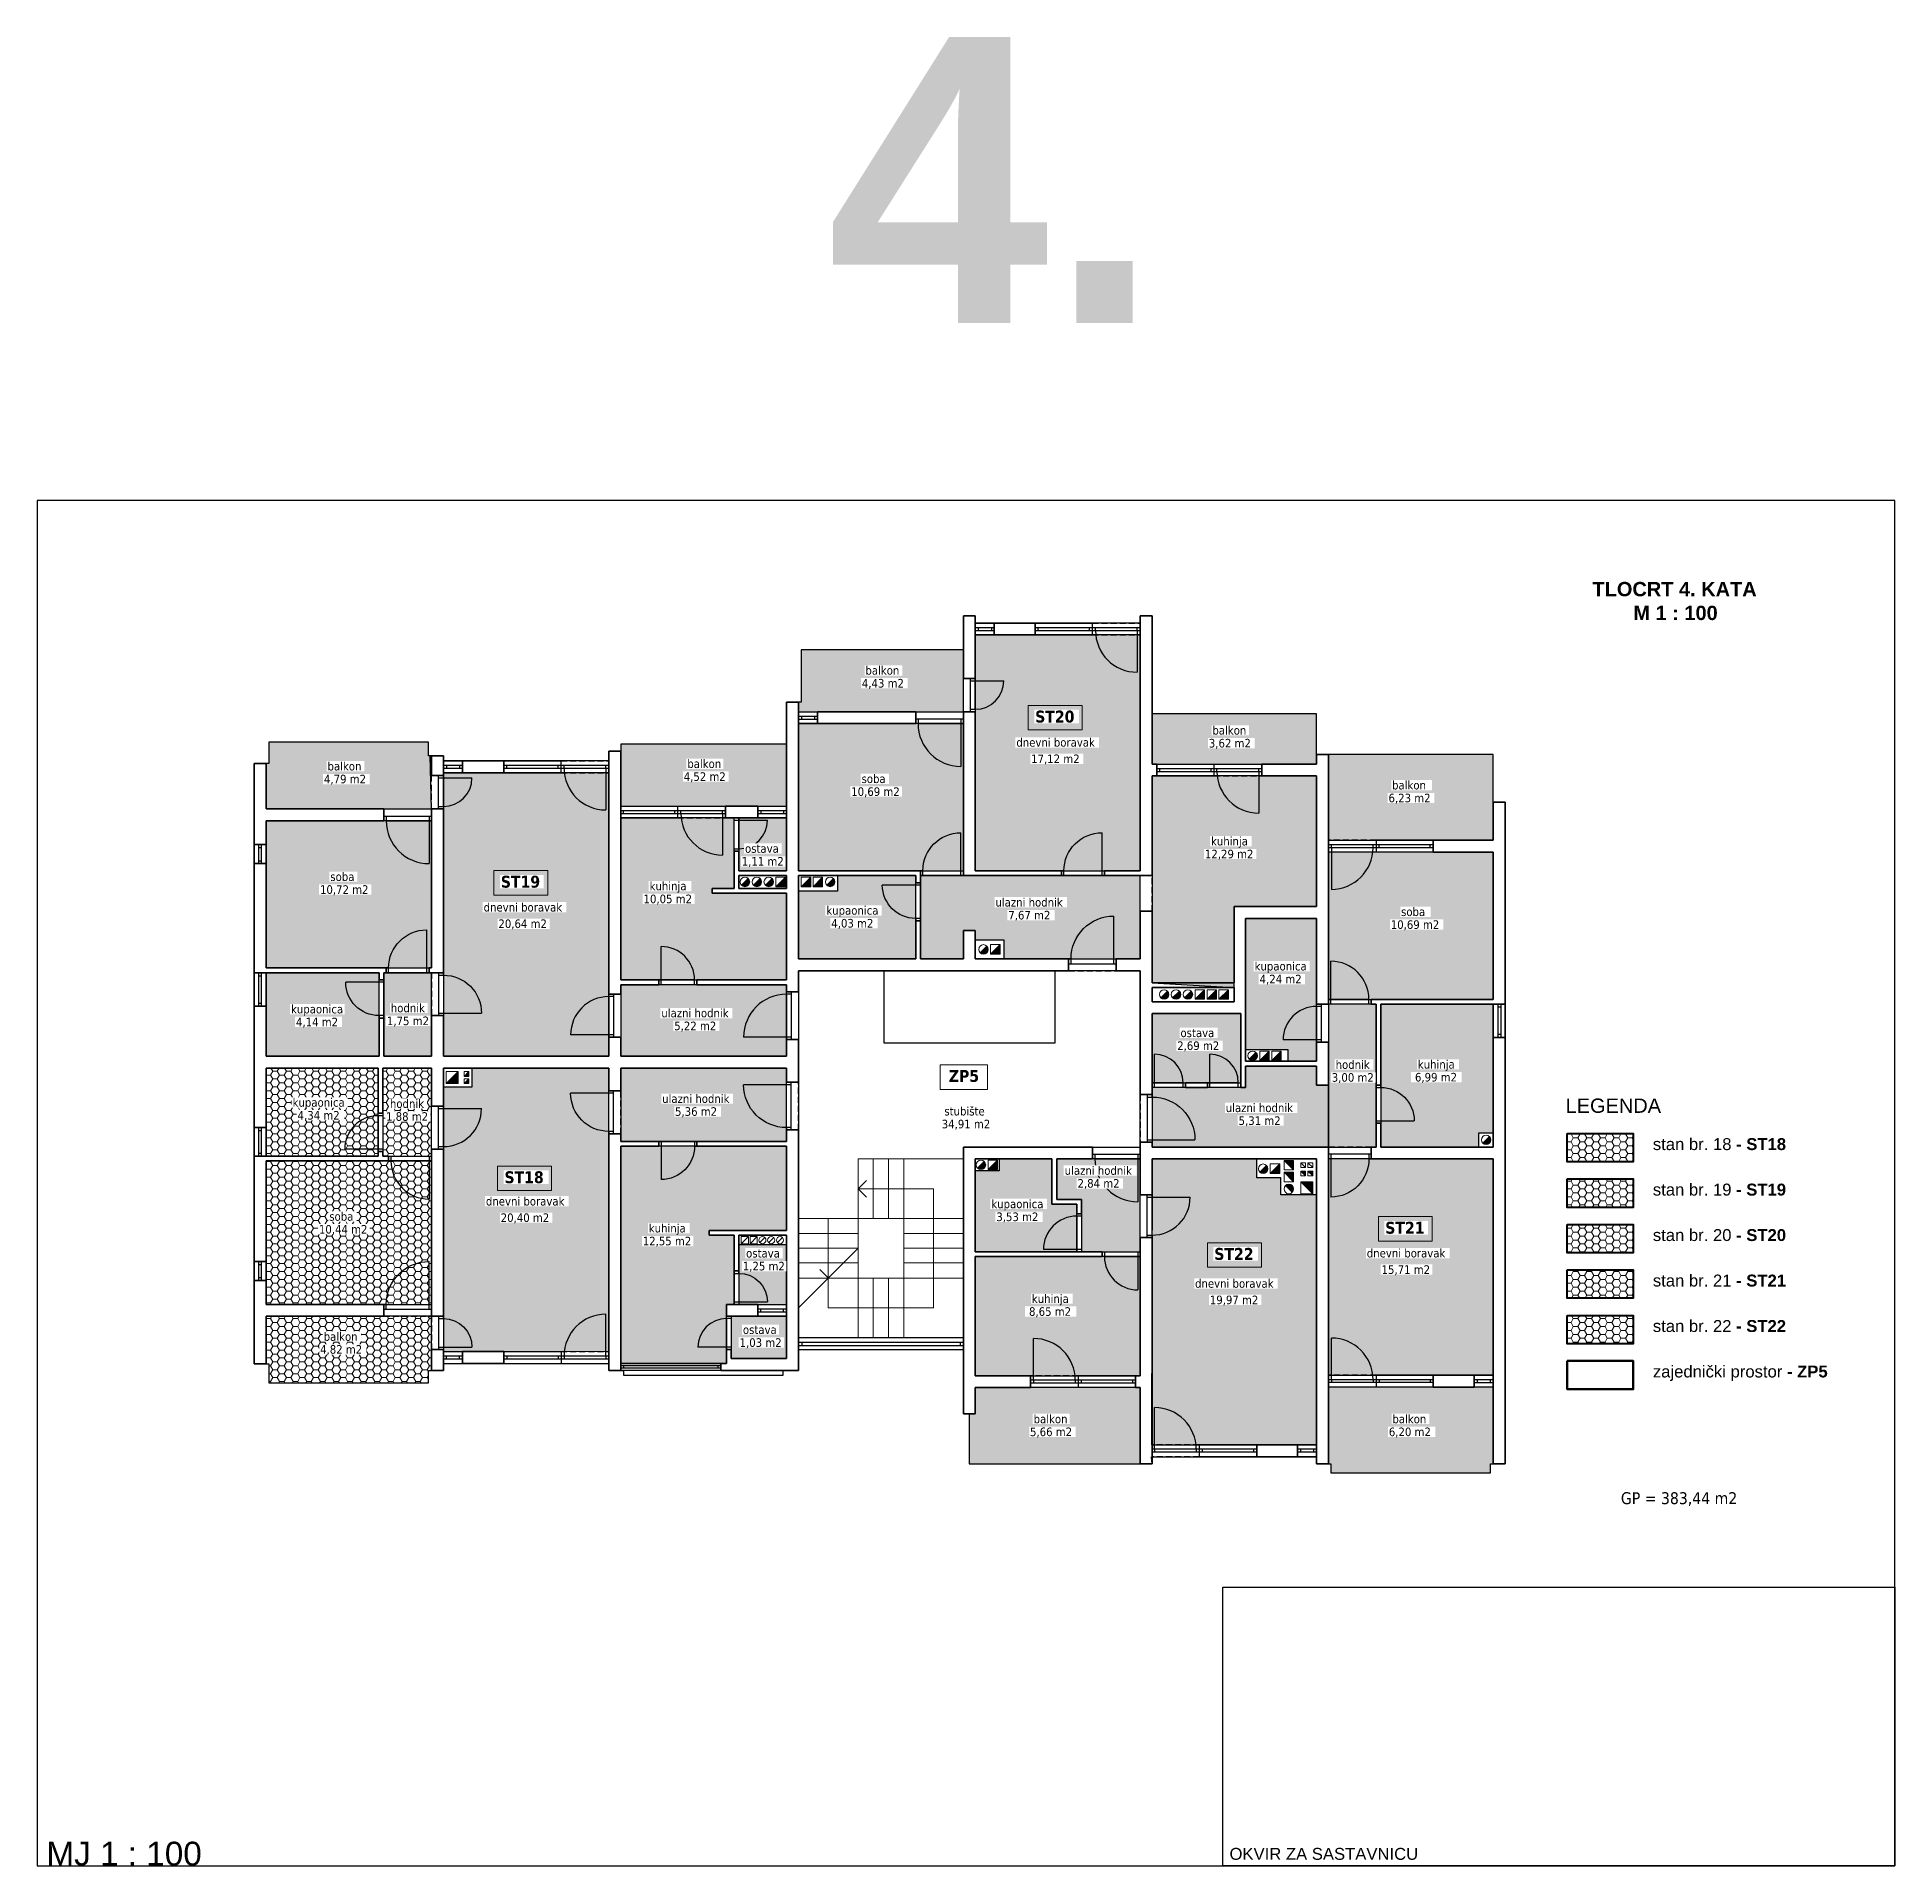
# Model space of a CAD drawing. Header units: centimetres. Extents: x 642232439 to 646206409, y 502891828 to 503284195.
# Drawn here: x 646198011 to 646201909, y 503268121 to 503271960 of the extents above; entities that cross this region are included whole.
import ezdxf

# ---------------------------------------------------------------- set-up
doc = ezdxf.new("R2010")
doc.units = ezdxf.units.CM
doc.linetypes.add('HIDDENX2', pattern=[19.05, 12.7, -6.35])
for name, color, linetype, lineweight in [('.ETAZA_20_ST18', 10, 'Continuous', 13), ('.ETAZA_21_ST19', 170, 'Continuous', 13), ('.ETAZA_22_ST20', 30, 'Continuous', 13), ('.ETAZA_23_ST21', 130, 'Continuous', 13), ('.ETAZA_24_ST22', 200, 'Continuous', 13), ('.ETAZA_2_ST2', 170, 'Continuous', 13), ('.ETAZA_3_PP1', 10, 'Continuous', 13), ('.ETAZA_4_ST3', 130, 'Continuous', 13), ('.ETAZA_5_ST4', 30, 'Continuous', 13), ('.ETAZA_6-ST5', 200, 'Continuous', 13), ('_POVRŠINA', 255, 'Continuous', 5), ('SASTAVNICA', 7, 'Continuous', 0), ('TP_01 - 0.35', 1, 'Continuous', 35), ('TP_03 - 0.15', 3, 'Continuous', 15), ('TP_07 - 0.20', 7, 'Continuous', 20)]:
    doc.layers.add(name, color=color, linetype=linetype, lineweight=lineweight)
doc.layers.add('_POLILINE_ET', color=4, linetype='Continuous', plot=False)
doc.layers.add('SAST_Linija sastavnice', color=3, linetype='Continuous', plot=False)
for name, color, linetype in [('TP_Hatch', 252, 'Continuous'), ('TP_Hidden', 8, 'HIDDENX2'), ('TP_Kotiranje', 3, 'Continuous'), ('TP_Otvori', 8, 'Continuous'), ('TP_Otvori.block', 8, 'Continuous')]:
    doc.layers.add(name, color=color, linetype=linetype)
doc.styles.add('Kota', font='arialbd.ttf')
doc.styles.get("Standard").update_dxf_attribs({"font": 'arial.ttf'})
doc.styles.add('tahoma10', font='tahoma.ttf', dxfattribs={"height": 2})
pattern_1 = [(0, (643183442.702, 503085608.1075), (14.2875, 8.248891935), [9.525, -19.05]), (120, (643183442.702, 503085608.1075), (-14.287499969, 8.24889199), [9.525, -19.05]), (60, (643183442.702, 503085608.1075), (3.1e-08, 16.497783924), [-19.05, 9.525])]

msp = doc.modelspace()

# ---------------------------------------------------------------- texts
at = {"char_height": 30, "attachment_point": 1, "style": 'tahoma10'}
for s, insert in [('{\\fArial|b0|i0|c238|p34;LEGENDA\\fArial|b0|i0|c0|p34; \\fArial|b1|i0|c0|p34;     }', (646201218.04, 503269731.72)), ('{\\fArial|b0|i0|c238|p34;\\H0.83333x;stan br. 18 \\fArial|b1|i0|c238|p34;- ST18\\fArial|b1|i0|c0|p34;\\H1.2x;    }', (646201401.15, 503269648.56)), ('{\\fArial|b0|i0|c238|p34;\\H0.83333x;stan br. 19 \\fArial|b1|i0|c238|p34;- ST19\\fArial|b1|i0|c0|p34;\\H1.2x;    }', (646201401.15, 503269553.1)), ('{\\fArial|b0|i0|c238|p34;\\H0.83333x;stan br. 20 \\fArial|b1|i0|c238|p34;- ST20\\fArial|b1|i0|c0|p34;\\H1.2x;    }', (646201401.15, 503269457.64)), ('{\\fArial|b0|i0|c238|p34;\\H0.83333x;stan br. 21 \\fArial|b1|i0|c238|p34;- ST21\\fArial|b1|i0|c0|p34;\\H1.2x;    }', (646201401.15, 503269362.18)), ('{\\fArial|b0|i0|c238|p34;\\H0.83333x;stan br. 22 \\fArial|b1|i0|c238|p34;- ST22\\fArial|b1|i0|c0|p34;\\H1.2x;    }', (646201401.15, 503269266.72)), ('{\\fArial|b0|i0|c238|p34;\\H0.83333x;zajednički prostor \\fArial|b1|i0|c238|p34;- ZP5\\fArial|b1|i0|c0|p34;\\H1.2x;    }', (646201401.15, 503269171.26))]:
    msp.add_mtext_dynamic_manual_height_columns(s, width=728.1474, gutter_width=10, heights=[0], dxfattribs=dict(at, insert=insert))
at = {"layer": 'SAST_Linija sastavnice', "attachment_point": 7, "rotation": 360}
for s, insert, char_height in [(' MJ 1 : 100', (646198010.92, 503268121.07), 50), ('OKVIR ZA SASTAVNICU', (646200512.84, 503268133.41), 25)]:
    msp.add_mtext(s, dxfattribs=dict(at, insert=insert, char_height=char_height))
at = {"layer": 'SASTAVNICA', "insert": (646201267.96, 503270816.09), "char_height": 30, "attachment_point": 1, "style": 'Kota'}
msp.add_mtext_dynamic_manual_height_columns('\\pi6.49754;TLOCRT 4. KATA\\P\\pi92.2513;M 1 : 100', width=356.5012, gutter_width=125, heights=[0], dxfattribs=at)
at = {"layer": 'TP_Kotiranje', "insert": (646199668.16, 503271959.69), "char_height": 600, "attachment_point": 1, "style": 'Kota'}
msp.add_mtext_dynamic_manual_height_columns('4.', width=868.7781, gutter_width=125, heights=[0], dxfattribs=at)

# ---------------------------------------------------------------- blocks, each defined once
blk = doc.blocks.new('*U527')
at = {"layer": 'TP_01 - 0.35'}
for p, q in [((0, 0), (0, -30)), ((48, 0), (48, -30))]:
    blk.add_line(p, q, dxfattribs=at)
at = {"layer": 'TP_Otvori'}
for p, q in [((0, 0), (48, 0)), ((0, -11.3), (48, -11.3)), ((0, -18.8), (48, -18.8)), ((0, -30), (48, -30)), ((7.5, -11.3), (7.5, -18.8)), ((40.5, -11.3), (40.5, -18.8))]:
    blk.add_line(p, q, dxfattribs=at)
blk = doc.blocks.new('*U90')
at = {"layer": 'TP_01 - 0.35'}
for p, q in [((0, 0), (0, -30)), ((84, 0), (84, -30))]:
    blk.add_line(p, q, dxfattribs=at)
at = {"layer": 'TP_Otvori'}
for p, q in [((0, 0), (84, 0)), ((0, -11.3), (84, -11.3)), ((0, -18.8), (84, -18.8)), ((0, -30), (84, -30)), ((7.5, -11.3), (7.5, -18.8)), ((76.5, -11.3), (76.5, -18.8))]:
    blk.add_line(p, q, dxfattribs=at)
blk = doc.blocks.new('*U523')
at = {"layer": 'TP_Otvori'}
for p, q in [((5, 0), (5, 80)), ((5, 0), (0, 0)), ((85, 0), (5, 0)), ((5, -10), (5, 0)), ((85, -10), (85, 0)), ((85, 0), (90, 0)), ((90, -10), (0, -10))]:
    blk.add_line(p, q, dxfattribs=at)
blk.add_arc((5, 0), 80, 0, 90, dxfattribs=at)
blk = doc.blocks.new('*U525')
at = {"layer": 'TP_Otvori'}
for p, q in [((5, 0), (5, 90)), ((5, 0), (0, 0)), ((95, 0), (5, 0)), ((5, -10), (5, 0)), ((95, -10), (95, 0)), ((95, 0), (100, 0)), ((100, -10), (0, -10))]:
    blk.add_line(p, q, dxfattribs=at)
blk.add_arc((5, 0), 90, 0, 90, dxfattribs=at)
blk = doc.blocks.new('*U524')
at = {"layer": 'TP_Otvori'}
for p, q in [((5, 0), (5, 70)), ((5, 0), (0, 0)), ((75, 0), (5, 0)), ((5, -10), (5, 0)), ((75, -10), (75, 0)), ((75, 0), (80, 0)), ((80, -10), (0, -10))]:
    blk.add_line(p, q, dxfattribs=at)
blk.add_arc((5, 0), 70, 0, 90, dxfattribs=at)
blk = doc.blocks.new('*U526')
at = {"layer": 'TP_Otvori'}
for p, q in [((5, 0), (5, 60)), ((5, 0), (0, 0)), ((65, 0), (5, 0)), ((5, -10), (5, 0)), ((65, -10), (65, 0)), ((65, 0), (70, 0)), ((70, -10), (0, -10))]:
    blk.add_line(p, q, dxfattribs=at)
blk.add_arc((5, 0), 60, 0, 90, dxfattribs=at)
blk = doc.blocks.new('*U528')
at = {"layer": 'TP_01 - 0.35'}
for p, q in [((0, 0), (0, -30)), ((72, 0), (72, -30))]:
    blk.add_line(p, q, dxfattribs=at)
at = {"layer": 'TP_Otvori'}
for p, q in [((0, 0), (72, 0)), ((0, -11.3), (72, -11.3)), ((0, -18.8), (72, -18.8)), ((0, -30), (72, -30)), ((7.5, -11.3), (7.5, -18.8)), ((64.5, -11.3), (64.5, -18.8))]:
    blk.add_line(p, q, dxfattribs=at)
blk = doc.blocks.new('*U89')
at = {"layer": 'TP_01 - 0.35'}
for p, q in [((0, 0), (0, -30)), ((48, 0), (48, -30))]:
    blk.add_line(p, q, dxfattribs=at)
at = {"layer": 'TP_Otvori'}
for p, q in [((0, 0), (48, 0)), ((0, -11.3), (48, -11.3)), ((0, -18.8), (48, -18.8)), ((0, -30), (48, -30)), ((7.5, -11.3), (7.5, -18.8)), ((40.5, -11.3), (40.5, -18.8))]:
    blk.add_line(p, q, dxfattribs=at)
blk = doc.blocks.new('*U87')
at = {"layer": 'TP_01 - 0.35'}
for p, q in [((0, 0), (0, -30)), ((72, 0), (72, -30))]:
    blk.add_line(p, q, dxfattribs=at)
at = {"layer": 'TP_Otvori'}
for p, q in [((0, 0), (72, 0)), ((0, -11.3), (72, -11.3)), ((0, -18.8), (72, -18.8)), ((0, -30), (72, -30)), ((7.5, -11.3), (7.5, -18.8)), ((64.5, -11.3), (64.5, -18.8))]:
    blk.add_line(p, q, dxfattribs=at)
blk = doc.blocks.new('*U102')
at = {"layer": 'TP_01 - 0.35'}
for p, q in [((0, 0), (0, -30)), ((48, 0), (48, -30))]:
    blk.add_line(p, q, dxfattribs=at)
at = {"layer": 'TP_Otvori'}
for p, q in [((0, 0), (48, 0)), ((0, -11.3), (48, -11.3)), ((0, -18.8), (48, -18.8)), ((0, -30), (48, -30)), ((7.5, -11.3), (7.5, -18.8)), ((40.5, -11.3), (40.5, -18.8))]:
    blk.add_line(p, q, dxfattribs=at)

# ---------------------------------------------------------------- hatches: boundary and pattern name
at = {"layer": '.ETAZA_20_ST18'}
h = msp.add_hatch(dxfattribs=at)
h.set_pattern_fill('HONEY', color=256, scale=3)
h.set_pattern_definition(pattern_1)
h.paths.add_polyline_path([(646198491.34, 503269795.75), (646198491.34, 503269610.75), (646198726.34, 503269610.75), (646198726.34, 503269795.75)])
h.paths.add_polyline_path([(646198491.34, 503269600.75), (646198491.34, 503269299.75), (646198838.34, 503269299.75), (646198838.34, 503269600.75)])
h.paths.add_polyline_path([(646198491.34, 503269274.75), (646198491.34, 503269174.75), (646198497.34, 503269174.75), (646198497.34, 503269134.75), (646198832.34, 503269134.75), (646198832.34, 503269160.75), (646198838.34, 503269160.75), (646198838.34, 503269274.75)])
h.paths.add_polyline_path([(646198736.34, 503269795.75), (646198736.34, 503269610.75), (646198838.34, 503269610.75), (646198838.34, 503269795.75)])
h = msp.add_hatch(dxfattribs=at)
h.set_pattern_fill('HONEY', color=256, scale=3)
h.set_pattern_definition(pattern_1)
h.paths.add_polyline_path([(646199235.34, 503269795.75), (646199235.34, 503269641.75), (646199583.34, 503269641.75), (646199583.34, 503269795.75)])
h.paths.add_polyline_path([(646199235.34, 503269631.75), (646199235.34, 503269175.75), (646199457.34, 503269175.75), (646199457.34, 503269299.75), (646199473.34, 503269299.75), (646199473.34, 503269444.75), (646199421.34, 503269444.75), (646199421.34, 503269454.75), (646199583.34, 503269454.75), (646199583.34, 503269631.75)])
h.paths.add_polyline_path([(646199483.34, 503269424.75), (646199483.34, 503269299.75), (646199583.34, 503269299.75), (646199583.34, 503269424.75)])
h.paths.add_polyline_path([(646198923.34, 503269795.75), (646198923.34, 503269755.75), (646198863.34, 503269755.75), (646198863.34, 503269201.23), (646199210.34, 503269200.75), (646199210.34, 503269795.75)])
h.paths.add_polyline_path([(646199467.34, 503269274.75), (646199467.34, 503269185.75), (646199583.34, 503269185.75), (646199583.34, 503269274.75)])
h = msp.add_hatch(dxfattribs=at)
h.set_pattern_fill('HONEY', color=256, scale=3)
h.set_pattern_definition(pattern_1)
h.paths.add_polyline_path([(646201221.35, 503269658.44), (646201360.1, 503269658.44), (646201360.1, 503269598.78), (646201221.35, 503269598.78)])
at = {"layer": '.ETAZA_21_ST19'}
h = msp.add_hatch(dxfattribs=at)
h.set_pattern_fill('HONEY', color=256, scale=3)
h.set_pattern_definition(pattern_1)
h.paths.add_polyline_path([(646199235.34, 503269970.75), (646199235.34, 503269820.75), (646199583.34, 503269820.75), (646199583.34, 503269970.75)], flags=17)
h.paths.add_polyline_path([(646199235.34, 503270320.75), (646199235.34, 503269980.75), (646199583.34, 503269980.75), (646199583.34, 503270162.75), (646199427.34, 503270162.75), (646199427.34, 503270172.75), (646199473.34, 503270172.75), (646199473.34, 503270320.75)])
h.paths.add_polyline_path([(646199483.34, 503270320.75), (646199483.34, 503270209.75), (646199583.34, 503270209.75), (646199583.34, 503270320.75)])
h.paths.add_polyline_path([(646198738.34, 503269995.75), (646198738.34, 503269820.75), (646198838.34, 503269820.75), (646198838.34, 503269995.75)], flags=17)
h.paths.add_polyline_path([(646198491.34, 503270314.75), (646198491.34, 503270005.75), (646198838.34, 503270005.75), (646198838.34, 503270314.75)], flags=17)
h.paths.add_polyline_path([(646198497.34, 503270479.75), (646198497.34, 503270434.75), (646198491.34, 503270434.75), (646198491.34, 503270339.75), (646198838.34, 503270339.75), (646198835.34, 503270450.75), (646198832.34, 503270450.75), (646198832.34, 503270479.75)])
edge = h.paths.add_edge_path()
edge.add_line((646199235.34, 503270475.75), (646199235.34, 503270345.75))
edge.add_line((646199235.34, 503270345.75), (646199583.34, 503270345.75))
edge.add_line((646199583.34, 503270345.75), (646199583.34, 503270475.75))
edge.add_line((646199583.34, 503270475.75), (646199235.34, 503270475.75))
edge.add_line((646198863.34, 503270415.75), (646198863.34, 503269820.75))
edge.add_line((646198863.34, 503269820.75), (646199210.34, 503269820.75))
edge.add_line((646199210.34, 503269820.75), (646199210.34, 503270415.75))
edge.add_line((646199210.34, 503270415.75), (646198863.34, 503270415.75))
edge.add_line((646198491.34, 503269995.75), (646198491.34, 503269820.75))
edge.add_line((646198491.34, 503269820.75), (646198728.34, 503269820.75))
edge.add_line((646198728.34, 503269820.75), (646198728.34, 503269995.75))
edge.add_line((646198728.34, 503269995.75), (646198491.34, 503269995.75))
h = msp.add_hatch(dxfattribs=at)
h.set_pattern_fill('HONEY', color=256, scale=3)
h.set_pattern_definition(pattern_1)
h.paths.add_polyline_path([(646201221.35, 503269562.98), (646201360.1, 503269562.98), (646201360.1, 503269503.32), (646201221.35, 503269503.32)])
at = {"layer": '.ETAZA_22_ST20'}
h = msp.add_hatch(dxfattribs=at)
h.set_pattern_fill('HONEY', color=256, scale=3)
h.set_pattern_definition(pattern_1)
h.paths.add_polyline_path([(646199690.34, 503270199.75), (646199690.34, 503270166.75), (646199608.34, 503270166.75), (646199608.34, 503270024.75), (646199854.34, 503270024.75), (646199854.34, 503270199.75)])
h.paths.add_polyline_path([(646199614.34, 503270673.75), (646199614.34, 503270563.75), (646199608.34, 503270563.75), (646199608.34, 503270543.75), (646199954.34, 503270543.75), (646199954.34, 503270673.75)])
h.paths.add_polyline_path([(646199979.34, 503270704.75), (646199979.34, 503270209.75), (646200325.34, 503270209.75), (646200325.34, 503270704.75)])
h.paths.add_polyline_path([(646200350.34, 503270408.95), (646200350.34, 503269974.95), (646200522.34, 503269964.95), (646200522.34, 503270134.95), (646200695.34, 503270134.95), (646200695.34, 503270408.95)])
h.paths.add_polyline_path([(646200350.34, 503270538.95), (646200350.34, 503270433.95), (646200695.34, 503270433.95), (646200695.34, 503270538.95)])
edge = h.paths.add_edge_path()
edge.add_line((646199864.34, 503270199.75), (646199864.34, 503270024.75))
edge.add_line((646199864.34, 503270024.75), (646199954.34, 503270024.75))
edge.add_line((646199954.34, 503270024.75), (646199954.34, 503270084.75))
edge.add_line((646199954.34, 503270084.75), (646199979.34, 503270084.75))
edge.add_line((646199979.34, 503270084.75), (646199979.34, 503270064.75))
edge.add_line((646199979.34, 503270064.75), (646200039.34, 503270064.75))
edge.add_line((646200039.34, 503270064.75), (646200039.34, 503270024.75))
edge.add_line((646200039.34, 503270024.75), (646200325.34, 503270024.75))
edge.add_line((646200325.34, 503270024.75), (646200325.34, 503270199.75))
edge.add_line((646200325.34, 503270199.75), (646199864.34, 503270199.75))
edge.add_line((646199608.34, 503270518.75), (646199608.34, 503270209.75))
edge.add_line((646199608.34, 503270209.75), (646199954.34, 503270209.75))
edge.add_line((646199954.34, 503270209.75), (646199954.34, 503270518.75))
edge.add_line((646199954.34, 503270518.75), (646199608.34, 503270518.75))
h = msp.add_hatch(dxfattribs=at)
h.set_pattern_fill('HONEY', color=256, scale=3)
h.set_pattern_definition(pattern_1)
h.paths.add_polyline_path([(646201221.35, 503269467.52), (646201360.1, 503269467.52), (646201360.1, 503269407.86), (646201221.35, 503269407.86)])
at = {"layer": '.ETAZA_23_ST21'}
h = msp.add_hatch(dxfattribs=at)
h.set_pattern_fill('HONEY', color=256, scale=3)
h.set_pattern_definition(pattern_1)
h.paths.add_polyline_path([(646200350.34, 503269909.95), (646200350.34, 503269764.95), (646200536.34, 503269764.95), (646200536.34, 503269909.95)], flags=17)
h.paths.add_polyline_path([(646200546.34, 503270109.95), (646200546.34, 503269834.95), (646200635.34, 503269834.95), (646200635.34, 503269809.95), (646200695.34, 503269809.95), (646200695.34, 503270109.95)])
h.paths.add_polyline_path([(646200720.34, 503270453.95), (646200720.34, 503270273.95), (646201066.34, 503270273.95), (646201066.34, 503270453.95)])
h.paths.add_polyline_path([(646200720.34, 503270248.95), (646200720.34, 503269939.95), (646201066.34, 503269939.95), (646201066.34, 503270248.95)])
h.paths.add_polyline_path([(646200830.34, 503269929.95), (646200830.34, 503269629.95), (646201036.34, 503269629.95), (646201036.34, 503269659.95), (646201066.34, 503269659.95), (646201066.34, 503269929.95)], flags=17)
edge = h.paths.add_edge_path()
edge.add_line((646200350.34, 503269754.95), (646200350.34, 503269629.95))
edge.add_line((646200350.34, 503269629.95), (646200720.34, 503269629.95))
edge.add_line((646200720.34, 503269629.95), (646200720.34, 503269759.95))
edge.add_line((646200720.34, 503269759.95), (646200695.34, 503269759.95))
edge.add_line((646200695.34, 503269759.95), (646200695.34, 503269799.95))
edge.add_line((646200695.34, 503269799.95), (646200546.34, 503269799.95))
edge.add_line((646200546.34, 503269799.95), (646200546.34, 503269754.95))
edge.add_line((646200546.34, 503269754.95), (646200350.34, 503269754.95))
edge.add_line((646200720.34, 503269929.95), (646200720.34, 503269629.95))
edge.add_line((646200720.34, 503269629.95), (646200820.34, 503269629.95))
edge.add_line((646200820.34, 503269629.95), (646200820.34, 503269929.95))
edge.add_line((646200820.34, 503269929.95), (646200720.34, 503269929.95))
edge.add_line((646200720.34, 503269604.95), (646200720.34, 503269150.95))
edge.add_line((646200720.34, 503269150.95), (646201066.34, 503269150.95))
edge.add_line((646201066.34, 503269150.95), (646201066.34, 503269604.95))
edge.add_line((646201066.34, 503269604.95), (646200720.34, 503269604.95))
edge.add_line((646200720.34, 503269125.95), (646200720.34, 503268964.95))
edge.add_line((646200720.34, 503268964.95), (646200725.34, 503268964.95))
edge.add_line((646200725.34, 503268964.95), (646200725.34, 503268945.95))
edge.add_line((646200725.34, 503268945.95), (646201060.34, 503268945.95))
edge.add_line((646201060.34, 503268945.95), (646201060.34, 503268964.95))
edge.add_line((646201060.34, 503268964.95), (646201066.34, 503268964.95))
edge.add_line((646201066.34, 503268964.95), (646201066.34, 503269125.95))
edge.add_line((646201066.34, 503269125.95), (646200720.34, 503269125.95))
h = msp.add_hatch(dxfattribs=at)
h.set_pattern_fill('HONEY', color=256, scale=3)
h.set_pattern_definition(pattern_1)
h.paths.add_polyline_path([(646201221.35, 503269372.06), (646201360.1, 503269372.06), (646201360.1, 503269312.4), (646201221.35, 503269312.4)])
at = {"layer": '.ETAZA_24_ST22'}
h = msp.add_hatch(dxfattribs=at)
h.set_pattern_fill('HONEY', color=256, scale=3)
h.set_pattern_definition(pattern_1)
h.paths.add_polyline_path([(646200029.34, 503269604.95), (646200029.34, 503269579.95), (646199979.34, 503269579.95), (646199979.34, 503269409.95), (646200192.34, 503269409.95), (646200192.34, 503269509.95), (646200140.34, 503269509.95), (646200140.34, 503269604.95)])
h.paths.add_polyline_path([(646200150.34, 503269604.95), (646200150.34, 503269519.95), (646200202.34, 503269519.95), (646200202.34, 503269409.95), (646200325.34, 503269409.95), (646200325.34, 503269604.95)], flags=16)
h.paths.add_polyline_path([(646199979.34, 503269124.95), (646199979.34, 503269069.95), (646199966.84, 503269069.95), (646199966.84, 503268964.95), (646200325.34, 503268964.95), (646200325.34, 503269124.95)])
edge = h.paths.add_edge_path()
edge.add_line((646200350.34, 503269604.95), (646200349.34, 503269004.95))
edge.add_line((646200349.34, 503269004.95), (646200695.34, 503269004.95))
edge.add_line((646200695.34, 503269004.95), (646200695.34, 503269529.95))
edge.add_line((646200695.34, 503269529.95), (646200620.34, 503269529.95))
edge.add_line((646200620.34, 503269529.95), (646200620.34, 503269564.95))
edge.add_line((646200620.34, 503269564.95), (646200570.34, 503269564.95))
edge.add_line((646200570.34, 503269564.95), (646200570.34, 503269604.95))
edge.add_line((646200570.34, 503269604.95), (646200350.34, 503269605.32))
edge.add_line((646199979.34, 503269399.95), (646199979.34, 503269149.95))
edge.add_line((646199979.34, 503269149.95), (646200325.34, 503269149.95))
edge.add_line((646200325.34, 503269149.95), (646200325.34, 503269399.95))
edge.add_line((646200325.34, 503269399.95), (646199979.34, 503269399.95))
h = msp.add_hatch(dxfattribs=at)
h.set_pattern_fill('HONEY', color=256, scale=3)
h.set_pattern_definition(pattern_1)
h.paths.add_polyline_path([(646201221.35, 503269276.6), (646201360.1, 503269276.6), (646201360.1, 503269216.94), (646201221.35, 503269216.94)])
at = {"layer": 'TP_07 - 0.20'}
h = msp.add_hatch(color=256, dxfattribs=at)
h.dxf.hatch_style = 1
h.paths.add_polyline_path([(646198869.25, 503269763.25), (646198894.25, 503269763.25), (646198894.25, 503269788.25)])
h = msp.add_hatch(color=256, dxfattribs=at)
h.dxf.hatch_style = 1
h.paths.add_polyline_path([(646198916.75, 503269788.25), (646198906.75, 503269778.25), (646198916.75, 503269778.25)])
h.paths.add_polyline_path([(646198906.75, 503269763.25), (646198916.75, 503269763.25), (646198916.75, 503269773.25)])
h = msp.add_hatch(color=256, dxfattribs=at)
h.dxf.hatch_style = 1
h.paths.add_polyline_path([(646200662.34, 503269579.45), (646200672.34, 503269569.45), (646200672.34, 503269579.45)])
h.paths.add_polyline_path([(646200687.34, 503269569.45), (646200687.34, 503269579.45), (646200677.34, 503269579.45)])
h = msp.add_hatch(color=256, dxfattribs=at)
h.dxf.hatch_style = 1
h.paths.add_polyline_path([(646200687.34, 503269531.95), (646200687.34, 503269556.95), (646200662.34, 503269556.95)])
at = {"layer": 'TP_Hatch'}
h = msp.add_hatch(color=256, dxfattribs=at)
h.dxf.hatch_style = 1
h.paths.add_polyline_path([(646199581.01, 503270176.39), (646199581.01, 503270196.39), (646199561.01, 503270176.39)])
h = msp.add_hatch(color=256, dxfattribs=at)
h.dxf.hatch_style = 1
h.paths.add_polyline_path([(646199634.09, 503270176.39), (646199634.09, 503270196.39), (646199614.09, 503270176.39)])
h = msp.add_hatch(color=256, dxfattribs=at)
h.dxf.hatch_style = 1
h.paths.add_polyline_path([(646199659.09, 503270176.39), (646199659.09, 503270196.39), (646199639.09, 503270176.39)])
h = msp.add_hatch(color=256, dxfattribs=at)
h.dxf.hatch_style = 1
edge = h.paths.add_edge_path()
edge.add_arc((646199496.01, 503270186.39), 10, 225, 270)
edge.add_arc((646199496.01, 503270186.39), 10, 270, 360)
edge.add_arc((646199496.01, 503270186.39), 10, 0, 45)
edge.add_line((646199503.08, 503270193.46), (646199488.94, 503270179.32))
h = msp.add_hatch(color=256, dxfattribs=at)
h.dxf.hatch_style = 1
edge = h.paths.add_edge_path()
edge.add_arc((646199521.01, 503270186.39), 10, 225, 270)
edge.add_arc((646199521.01, 503270186.39), 10, 270, 360)
edge.add_arc((646199521.01, 503270186.39), 10, 0, 45)
edge.add_line((646199528.08, 503270193.46), (646199513.94, 503270179.32))
h = msp.add_hatch(color=256, dxfattribs=at)
h.dxf.hatch_style = 1
edge = h.paths.add_edge_path()
edge.add_arc((646199546.01, 503270186.39), 10, 225, 270)
edge.add_arc((646199546.01, 503270186.39), 10, 270, 360)
edge.add_arc((646199546.01, 503270186.39), 10, 0, 45)
edge.add_line((646199553.08, 503270193.46), (646199538.94, 503270179.32))
h = msp.add_hatch(color=256, dxfattribs=at)
h.dxf.hatch_style = 1
edge = h.paths.add_edge_path()
edge.add_arc((646199674.82, 503270186.39), 10, 225, 270)
edge.add_arc((646199674.82, 503270186.39), 10, 270, 360)
edge.add_arc((646199674.82, 503270186.39), 10, 0, 45)
edge.add_line((646199681.9, 503270193.46), (646199667.75, 503270179.32))
h = msp.add_hatch(color=256, dxfattribs=at)
h.dxf.hatch_style = 1
edge = h.paths.add_edge_path()
edge.add_arc((646199996.52, 503270044.75), 10, 225, 270)
edge.add_arc((646199996.52, 503270044.75), 10, 270, 360)
edge.add_arc((646199996.52, 503270044.75), 10, 0, 45)
edge.add_line((646200003.59, 503270051.83), (646199989.45, 503270037.68))
h = msp.add_hatch(color=256, dxfattribs=at)
h.dxf.hatch_style = 1
h.paths.add_polyline_path([(646200031.52, 503270034.75), (646200031.52, 503270054.75), (646200011.52, 503270034.75)])
h = msp.add_hatch(color=256, dxfattribs=at)
h.dxf.hatch_style = 1
edge = h.paths.add_edge_path()
edge.add_arc((646200375.62, 503269950.26), 10, 225, 270)
edge.add_arc((646200375.62, 503269950.26), 10, 270, 360)
edge.add_arc((646200375.62, 503269950.26), 10, 0, 45)
edge.add_line((646200382.69, 503269957.33), (646200368.55, 503269943.19))
h = msp.add_hatch(color=256, dxfattribs=at)
h.dxf.hatch_style = 1
edge = h.paths.add_edge_path()
edge.add_arc((646200400.62, 503269950.26), 10, 225, 270)
edge.add_arc((646200400.62, 503269950.26), 10, 270, 360)
edge.add_arc((646200400.62, 503269950.26), 10, 0, 45)
edge.add_line((646200407.69, 503269957.33), (646200393.55, 503269943.19))
h = msp.add_hatch(color=256, dxfattribs=at)
h.dxf.hatch_style = 1
edge = h.paths.add_edge_path()
edge.add_arc((646200425.62, 503269950.26), 10, 225, 270)
edge.add_arc((646200425.62, 503269950.26), 10, 270, 360)
edge.add_arc((646200425.62, 503269950.26), 10, 0, 45)
edge.add_line((646200432.69, 503269957.33), (646200418.55, 503269943.19))
h = msp.add_hatch(color=256, dxfattribs=at)
h.dxf.hatch_style = 1
h.paths.add_polyline_path([(646200460.62, 503269940.26), (646200460.62, 503269960.26), (646200440.62, 503269940.26)])
h = msp.add_hatch(color=256, dxfattribs=at)
h.dxf.hatch_style = 1
h.paths.add_polyline_path([(646200485.62, 503269940.26), (646200485.62, 503269960.26), (646200465.62, 503269940.26)])
h = msp.add_hatch(color=256, dxfattribs=at)
h.dxf.hatch_style = 1
h.paths.add_polyline_path([(646200510.62, 503269940.26), (646200510.62, 503269960.26), (646200490.62, 503269940.26)])
h = msp.add_hatch(color=256, dxfattribs=at)
h.dxf.hatch_style = 1
edge = h.paths.add_edge_path()
edge.add_arc((646200561.33, 503269821.45), 10, 225, 270)
edge.add_arc((646200561.33, 503269821.45), 10, 270, 360)
edge.add_arc((646200561.33, 503269821.45), 10, 0, 45)
edge.add_line((646200568.4, 503269828.52), (646200554.26, 503269814.38))
h = msp.add_hatch(color=256, dxfattribs=at)
h.dxf.hatch_style = 1
h.paths.add_polyline_path([(646200596.33, 503269811.45), (646200596.33, 503269831.45), (646200576.33, 503269811.45)])
h = msp.add_hatch(color=256, dxfattribs=at)
h.dxf.hatch_style = 1
h.paths.add_polyline_path([(646200621.33, 503269811.45), (646200621.33, 503269831.45), (646200601.33, 503269811.45)])
h = msp.add_hatch(color=256, dxfattribs=at)
h.dxf.hatch_style = 1
edge = h.paths.add_edge_path()
edge.add_arc((646201051.34, 503269644.93), 10, 225, 270)
edge.add_arc((646201051.34, 503269644.93), 10, 270, 360)
edge.add_arc((646201051.34, 503269644.93), 10, 0, 45)
edge.add_line((646201058.41, 503269652), (646201044.27, 503269637.86))
h = msp.add_hatch(color=256, dxfattribs=at)
h.dxf.hatch_style = 1
edge = h.paths.add_edge_path()
edge.add_arc((646199991.25, 503269592.45), 10, 225, 270)
edge.add_arc((646199991.25, 503269592.45), 10, 270, 360)
edge.add_arc((646199991.25, 503269592.45), 10, 0, 45)
edge.add_line((646199998.32, 503269599.52), (646199984.18, 503269585.38))
h = msp.add_hatch(color=256, dxfattribs=at)
h.dxf.hatch_style = 1
h.paths.add_polyline_path([(646200026.25, 503269582.45), (646200026.25, 503269602.45), (646200006.25, 503269582.45)])
h = msp.add_hatch(color=256, dxfattribs=at)
h.dxf.hatch_style = 1
edge = h.paths.add_edge_path()
edge.add_arc((646200583.39, 503269584.33), 10, 225, 270)
edge.add_arc((646200583.39, 503269584.33), 10, 270, 360)
edge.add_arc((646200583.39, 503269584.33), 10, 0, 45)
edge.add_line((646200590.46, 503269591.4), (646200576.32, 503269577.25))
h = msp.add_hatch(color=256, dxfattribs=at)
h.dxf.hatch_style = 1
h.paths.add_polyline_path([(646200618.39, 503269574.33), (646200618.39, 503269594.33), (646200598.39, 503269574.33)])
h = msp.add_hatch(color=256, dxfattribs=at)
h.dxf.hatch_style = 1
h.paths.add_polyline_path([(646200647.34, 503269601.95), (646200627.34, 503269601.95), (646200647.34, 503269581.95)])
h = msp.add_hatch(color=256, dxfattribs=at)
h.dxf.hatch_style = 1
h.paths.add_polyline_path([(646200647.34, 503269576.95), (646200627.34, 503269576.95), (646200647.34, 503269556.95)])
h = msp.add_hatch(color=256, dxfattribs=at)
h.dxf.hatch_style = 1
edge = h.paths.add_edge_path()
edge.add_arc((646200637.34, 503269541.95), 10, 315, 360)
edge.add_arc((646200637.34, 503269541.95), 10, 360, 450)
edge.add_arc((646200637.34, 503269541.95), 10, 90, 135)
edge.add_line((646200630.27, 503269549.02), (646200644.41, 503269534.88))

# ---------------------------------------------------------------- linework, layer by layer
at = {"layer": '.ETAZA_2_ST2', "lineweight": 40}
msp.add_lwpolyline([(646201221.35, 503269562.98), (646201360.1, 503269562.98), (646201360.1, 503269503.32), (646201221.35, 503269503.32)], close=True, dxfattribs=at)
at = {"layer": '.ETAZA_3_PP1', "lineweight": 40}
msp.add_lwpolyline([(646201221.35, 503269658.44), (646201360.1, 503269658.44), (646201360.1, 503269598.78), (646201221.35, 503269598.78)], close=True, dxfattribs=at)
at = {"layer": '.ETAZA_4_ST3', "lineweight": 40}
msp.add_lwpolyline([(646201221.35, 503269372.06), (646201360.1, 503269372.06), (646201360.1, 503269312.4), (646201221.35, 503269312.4)], close=True, dxfattribs=at)
at = {"layer": '.ETAZA_5_ST4', "lineweight": 40}
msp.add_lwpolyline([(646201221.35, 503269467.52), (646201360.1, 503269467.52), (646201360.1, 503269407.86), (646201221.35, 503269407.86)], close=True, dxfattribs=at)
at = {"layer": '.ETAZA_6-ST5', "lineweight": 40}
msp.add_lwpolyline([(646201221.35, 503269276.6), (646201360.1, 503269276.6), (646201360.1, 503269216.94), (646201221.35, 503269216.94)], close=True, dxfattribs=at)
at = {"layer": '_POLILINE_ET'}
for points in [[(646199979.34, 503270704.75), (646199979.34, 503270209.75), (646200325.34, 503270209.75), (646200325.34, 503270704.75), (646199979.34, 503270704.75)], [(646199614.34, 503270673.75), (646199614.34, 503270563.75), (646199608.34, 503270563.75), (646199608.34, 503270543.75), (646199954.34, 503270543.75), (646199954.34, 503270673.75), (646199614.34, 503270673.75)], [(646199608.34, 503270518.75), (646199608.34, 503270209.75), (646199954.34, 503270209.75), (646199954.34, 503270518.75), (646199608.34, 503270518.75)], [(646200350.34, 503270538.95), (646200350.34, 503270433.95), (646200695.34, 503270433.95), (646200695.34, 503270538.95), (646200350.34, 503270538.95)], [(646198497.34, 503270479.75), (646198497.34, 503270434.75), (646198491.34, 503270434.75), (646198491.34, 503270339.75), (646198838.34, 503270339.75), (646198835.34, 503270450.75), (646198832.34, 503270450.75), (646198832.34, 503270479.75), (646198497.34, 503270479.75)], [(646199235.34, 503270475.75), (646199235.34, 503270345.75), (646199583.34, 503270345.75), (646199583.34, 503270475.75), (646199235.34, 503270475.75)], [(646200720.34, 503270453.95), (646200720.34, 503270273.95), (646201066.34, 503270273.95), (646201066.34, 503270453.95), (646200720.34, 503270453.95)], [(646198863.34, 503270415.75), (646198863.34, 503269820.75), (646199210.34, 503269820.75), (646199210.34, 503270415.75), (646198863.34, 503270415.75)], [(646200350.34, 503270408.95), (646200350.34, 503269974.95), (646200522.34, 503269964.95), (646200522.34, 503270134.95), (646200695.34, 503270134.95), (646200695.34, 503270408.95), (646200350.34, 503270408.95)], [(646198491.34, 503270314.75), (646198491.34, 503270005.75), (646198838.34, 503270005.75), (646198838.34, 503270314.75), (646198491.34, 503270314.75)], [(646199235.34, 503270320.75), (646199235.34, 503269980.75), (646199583.34, 503269980.75), (646199583.34, 503270162.75), (646199427.34, 503270162.75), (646199427.34, 503270172.75), (646199473.34, 503270172.75), (646199473.34, 503270320.75), (646199235.34, 503270320.75)], [(646199483.34, 503270320.75), (646199483.34, 503270209.75), (646199583.34, 503270209.75), (646199583.34, 503270320.75), (646199483.34, 503270320.75)], [(646200720.34, 503270248.95), (646200720.34, 503269939.95), (646201066.34, 503269939.95), (646201066.34, 503270248.95), (646200720.34, 503270248.95)], [(646199690.34, 503270199.75), (646199690.34, 503270166.75), (646199608.34, 503270166.75), (646199608.34, 503270024.75), (646199854.34, 503270024.75), (646199854.34, 503270199.75), (646199690.34, 503270199.75)], [(646199864.34, 503270199.75), (646199864.34, 503270024.75), (646199954.34, 503270024.75), (646199954.34, 503270084.75), (646199979.34, 503270084.75), (646199979.34, 503270064.75), (646200039.34, 503270064.75), (646200039.34, 503270024.75), (646200325.34, 503270024.75), (646200325.34, 503270199.75), (646199864.34, 503270199.75)], [(646200546.34, 503270109.95), (646200546.34, 503269834.95), (646200635.34, 503269834.95), (646200635.34, 503269809.95), (646200695.34, 503269809.95), (646200695.34, 503270109.95), (646200546.34, 503270109.95)], [(646198491.34, 503269995.75), (646198491.34, 503269820.75), (646198728.34, 503269820.75), (646198728.34, 503269995.75), (646198491.34, 503269995.75)], [(646198738.34, 503269995.75), (646198738.34, 503269820.75), (646198838.34, 503269820.75), (646198838.34, 503269995.75), (646198738.34, 503269995.75)], [(646199235.34, 503269970.75), (646199235.34, 503269820.75), (646199583.34, 503269820.75), (646199583.34, 503269970.75), (646199235.34, 503269970.75)], [(646199608.34, 503269999.75), (646199608.34, 503269229.95), (646199954.34, 503269229.95), (646199954.34, 503269629.95), (646200325.34, 503269629.95), (646200325.34, 503269999.75), (646200146.34, 503269999.75), (646200146.34, 503269847.75), (646199788.34, 503269847.75), (646199788.34, 503269999.75), (646199608.34, 503269999.75)], [(646200720.34, 503269929.95), (646200720.34, 503269629.95), (646200820.34, 503269629.95), (646200820.34, 503269929.95), (646200720.34, 503269929.95)], [(646200830.34, 503269929.95), (646200830.34, 503269629.95), (646201036.34, 503269629.95), (646201036.34, 503269659.95), (646201066.34, 503269659.95), (646201066.34, 503269929.95), (646200830.34, 503269929.95)], [(646200350.34, 503269909.95), (646200350.34, 503269764.95), (646200536.34, 503269764.95), (646200536.34, 503269909.95), (646200350.34, 503269909.95)], [(646198491.34, 503269795.75), (646198491.34, 503269610.75), (646198726.34, 503269610.75), (646198726.34, 503269795.75), (646198491.34, 503269795.75)], [(646198736.34, 503269795.75), (646198736.34, 503269610.75), (646198838.34, 503269610.75), (646198838.34, 503269795.75), (646198736.34, 503269795.75)], [(646198923.34, 503269795.75), (646198923.34, 503269755.75), (646198863.34, 503269755.75), (646198863.34, 503269201.23), (646199210.34, 503269200.75), (646199210.34, 503269795.75), (646198923.34, 503269795.75)], [(646199235.34, 503269795.75), (646199235.34, 503269641.75), (646199583.34, 503269641.75), (646199583.34, 503269795.75), (646199235.34, 503269795.75)], [(646200350.34, 503269754.95), (646200350.34, 503269629.95), (646200720.34, 503269629.95), (646200720.34, 503269759.95), (646200695.34, 503269759.95), (646200695.34, 503269799.95), (646200546.34, 503269799.95), (646200546.34, 503269754.95), (646200350.34, 503269754.95)], [(646199235.34, 503269631.75), (646199235.34, 503269175.75), (646199457.34, 503269175.75), (646199457.34, 503269299.75), (646199473.34, 503269299.75), (646199473.34, 503269444.75), (646199421.34, 503269444.75), (646199421.34, 503269454.75), (646199583.34, 503269454.75), (646199583.34, 503269631.75), (646199235.34, 503269631.75)], [(646198491.34, 503269600.75), (646198491.34, 503269299.75), (646198838.34, 503269299.75), (646198838.34, 503269600.75), (646198491.34, 503269600.75)], [(646200029.34, 503269604.95), (646200029.34, 503269579.95), (646199979.34, 503269579.95), (646199979.34, 503269409.95), (646200192.34, 503269409.95), (646200192.34, 503269509.95), (646200140.34, 503269509.95), (646200140.34, 503269604.95), (646200029.34, 503269604.95)], [(646200150.34, 503269604.95), (646200150.34, 503269519.95), (646200202.34, 503269519.95), (646200202.34, 503269409.95), (646200325.34, 503269409.95), (646200325.34, 503269604.95), (646200150.34, 503269604.95)], [(646200350.34, 503269604.95), (646200349.34, 503269004.95), (646200695.34, 503269004.95), (646200695.34, 503269529.95), (646200620.34, 503269529.95), (646200620.34, 503269564.95), (646200570.34, 503269564.95), (646200570.34, 503269604.95), (646200350.34, 503269605.32)], [(646200720.34, 503269604.95), (646200720.34, 503269150.95), (646201066.34, 503269150.95), (646201066.34, 503269604.95), (646200720.34, 503269604.95)], [(646199483.34, 503269424.75), (646199483.34, 503269299.75), (646199583.34, 503269299.75), (646199583.34, 503269424.75), (646199483.34, 503269424.75)], [(646199979.34, 503269399.95), (646199979.34, 503269149.95), (646200325.34, 503269149.95), (646200325.34, 503269399.95), (646199979.34, 503269399.95)], [(646198491.34, 503269274.75), (646198491.34, 503269174.75), (646198497.34, 503269174.75), (646198497.34, 503269134.75), (646198832.34, 503269134.75), (646198832.34, 503269160.75), (646198838.34, 503269160.75), (646198838.34, 503269274.75), (646198491.34, 503269274.75)], [(646199467.34, 503269274.75), (646199467.34, 503269185.75), (646199583.34, 503269185.75), (646199583.34, 503269274.75), (646199467.34, 503269274.75)], [(646199979.34, 503269124.95), (646199979.34, 503269069.95), (646199966.84, 503269069.95), (646199966.84, 503268964.95), (646200325.34, 503268964.95), (646200325.34, 503269124.95), (646199979.34, 503269124.95)], [(646200720.34, 503269125.95), (646200720.34, 503268964.95), (646200725.34, 503268964.95), (646200725.34, 503268945.95), (646201060.34, 503268945.95), (646201060.34, 503268964.95), (646201066.34, 503268964.95), (646201066.34, 503269125.95), (646200720.34, 503269125.95)]]:
    msp.add_lwpolyline(points, dxfattribs=at)
at = {"layer": '_POVRŠINA'}
for points in [[(646200090.67, 503270557.07), (646200203.78, 503270557.07), (646200203.78, 503270505.41), (646200090.67, 503270505.41)], [(646199905.87, 503269802.69), (646200005.01, 503269802.69), (646200005.01, 503269751.04), (646199905.87, 503269751.04)], [(646200466.53, 503269429.13), (646200579.63, 503269429.13), (646200579.63, 503269377.48), (646200466.53, 503269377.48)]]:
    msp.add_lwpolyline(points, close=True, dxfattribs=at)
at = {"layer": 'SAST_Linija sastavnice'}
for points in [[(646201908.92, 503270987.07), (646198010.92, 503270987.07), (646198010.92, 503268121.07), (646201908.92, 503268121.07)], [(646200498.92, 503268706.07), (646201908.92, 503268706.07), (646201908.92, 503268121.07), (646200498.92, 503268121.07)]]:
    msp.add_lwpolyline(points, close=True, dxfattribs=at)
at = {"layer": 'TP_01 - 0.35'}
for p, q in [((646199954.34, 503270613.75), (646199954.34, 503270744.75)), ((646199954.34, 503270744.75), (646199979.34, 503270744.75)), ((646199979.34, 503270613.75), (646199979.34, 503270744.75)), ((646200325.34, 503270744.75), (646200325.34, 503270209.75)), ((646200325.34, 503270744.75), (646200350.34, 503270744.75)), ((646200350.34, 503270744.75), (646200350.34, 503270433.95)), ((646200019.34, 503270729.75), (646200105.34, 503270729.75)), ((646200019.34, 503270704.75), (646200019.34, 503270729.75)), ((646200019.34, 503270704.75), (646200105.34, 503270704.75)), ((646200105.34, 503270729.75), (646200105.34, 503270704.75)), ((646199954.34, 503270613.75), (646199979.34, 503270613.75)), ((646199583.34, 503270563.75), (646199583.34, 503270209.75)), ((646199608.34, 503270563.75), (646199583.34, 503270563.75)), ((646199608.34, 503270563.75), (646199608.34, 503270209.75)), ((646199648.34, 503270543.75), (646199648.34, 503270518.75)), ((646199648.34, 503270543.75), (646199854.34, 503270543.75)), ((646199648.34, 503270518.75), (646199854.34, 503270518.75)), ((646199854.34, 503270518.75), (646199854.34, 503270543.75)), ((646199954.34, 503270199.75), (646199954.34, 503270543.75)), ((646199954.34, 503270543.75), (646199979.34, 503270543.75)), ((646199979.34, 503270209.75), (646199979.34, 503270543.75)), ((646198466.34, 503270434.75), (646198466.34, 503270264.75)), ((646198466.34, 503270434.75), (646198491.34, 503270434.75)), ((646198491.34, 503270434.75), (646198491.34, 503270339.75)), ((646198838.34, 503270450.75), (646198838.34, 503270409.75)), ((646198838.34, 503270450.75), (646198863.34, 503270450.75)), ((646198863.34, 503270450.75), (646198863.34, 503270409.75)), ((646198903.34, 503270440.75), (646198903.34, 503270415.75)), ((646198903.34, 503270440.75), (646198990.34, 503270440.75)), ((646198990.34, 503270440.75), (646198990.34, 503270415.75)), ((646199210.34, 503270460.75), (646199210.34, 503269950.75)), ((646199235.34, 503270460.75), (646199210.34, 503270460.75)), ((646199235.34, 503270460.75), (646199235.34, 503269980.75)), ((646200360.34, 503270433.95), (646200350.34, 503270433.95)), ((646200360.34, 503270433.95), (646200360.34, 503270408.95)), ((646200580.34, 503270433.95), (646200580.34, 503270408.95)), ((646200695.34, 503270433.95), (646200580.34, 503270433.95)), ((646200695.34, 503270453.95), (646200695.34, 503270433.95)), ((646200720.34, 503270453.95), (646200695.34, 503270453.95)), ((646200720.34, 503270453.95), (646200720.34, 503269929.95)), ((646198838.34, 503270409.75), (646198863.34, 503270409.75)), ((646198903.34, 503270415.75), (646198990.34, 503270415.75)), ((646200350.34, 503270408.95), (646200350.34, 503270199.75)), ((646200360.34, 503270408.95), (646200350.34, 503270408.95)), ((646200695.34, 503270408.95), (646200580.34, 503270408.95)), ((646200695.34, 503270408.95), (646200695.34, 503270134.95)), ((646201066.34, 503270353.95), (646201066.34, 503270273.95)), ((646201066.34, 503270353.95), (646201091.34, 503270353.95)), ((646201091.34, 503270353.95), (646201091.34, 503269929.95)), ((646198491.34, 503270339.75), (646198738.34, 503270339.75)), ((646198491.34, 503270314.75), (646198491.34, 503270264.75)), ((646198491.34, 503270314.75), (646198738.34, 503270314.75)), ((646198738.34, 503270339.75), (646198738.34, 503270314.75)), ((646198838.34, 503270339.75), (646198838.34, 503270005.75)), ((646198838.34, 503270339.75), (646198863.34, 503270339.75)), ((646198863.34, 503270339.75), (646198863.34, 503269995.75)), ((646199455.34, 503270345.75), (646199455.34, 503270320.75)), ((646199455.34, 503270345.75), (646199523.34, 503270345.75)), ((646199455.34, 503270320.75), (646199523.34, 503270320.75)), ((646199523.34, 503270345.75), (646199523.34, 503270320.75)), ((646200940.34, 503270273.95), (646200940.34, 503270248.95)), ((646200940.34, 503270273.95), (646201066.34, 503270273.95)), ((646198466.34, 503270264.75), (646198491.34, 503270264.75)), ((646199473.34, 503270250.75), (646199483.34, 503270250.75)), ((646199473.34, 503270250.75), (646199473.34, 503270172.75)), ((646199483.34, 503270250.75), (646199483.34, 503270209.75)), ((646200940.34, 503270248.95), (646201066.34, 503270248.95)), ((646201066.34, 503270248.95), (646201066.34, 503269939.95)), ((646198466.34, 503270224.75), (646198466.34, 503269995.75)), ((646198491.34, 503270224.75), (646198466.34, 503270224.75)), ((646198491.34, 503270224.75), (646198491.34, 503270005.75)), ((646199583.34, 503270209.75), (646199483.34, 503270209.75)), ((646199483.34, 503270199.75), (646199483.34, 503270172.75)), ((646199583.34, 503270199.75), (646199483.34, 503270199.75)), ((646199583.34, 503270199.75), (646199583.34, 503270172.75)), ((646199608.34, 503270209.75), (646199864.34, 503270209.75)), ((646199608.34, 503270199.75), (646199608.34, 503270024.75)), ((646199608.34, 503270199.75), (646199854.34, 503270199.75)), ((646199854.34, 503270199.75), (646199854.34, 503270184.75)), ((646199864.34, 503270199.75), (646199864.34, 503270209.75)), ((646199864.34, 503270199.75), (646199864.34, 503270184.75)), ((646199954.34, 503270199.75), (646200160.34, 503270199.75)), ((646199979.34, 503270209.75), (646200160.34, 503270209.75)), ((646200160.34, 503270209.75), (646200160.34, 503270199.75)), ((646200250.34, 503270209.75), (646200325.34, 503270209.75)), ((646200250.34, 503270209.75), (646200250.34, 503270199.75)), ((646200250.34, 503270199.75), (646200325.34, 503270199.75)), ((646200325.34, 503270199.75), (646200350.34, 503270199.75)), ((646199427.34, 503270172.75), (646199473.34, 503270172.75)), ((646199427.34, 503270172.75), (646199427.34, 503270162.75)), ((646199427.34, 503270162.75), (646199583.34, 503270162.75)), ((646199483.34, 503270172.75), (646199583.34, 503270172.75)), ((646199583.34, 503270162.75), (646199583.34, 503269980.75)), ((646199854.34, 503270184.75), (646199864.34, 503270184.75)), ((646200325.34, 503270124.75), (646200325.34, 503270024.75)), ((646200325.34, 503270124.75), (646200350.34, 503270124.75)), ((646200350.34, 503270124.75), (646200350.34, 503269974.95)), ((646200522.34, 503270134.95), (646200522.34, 503269974.95)), ((646200695.34, 503270134.95), (646200522.34, 503270134.95)), ((646199854.34, 503270104.75), (646199854.34, 503270024.75)), ((646199854.34, 503270104.75), (646199864.34, 503270104.75)), ((646199864.34, 503270104.75), (646199864.34, 503270024.75)), ((646199954.34, 503270084.75), (646199979.34, 503270084.75)), ((646199954.34, 503270024.75), (646199954.34, 503270084.75)), ((646199979.34, 503270024.75), (646199979.34, 503270084.75)), ((646200546.34, 503270109.95), (646200546.34, 503269809.95)), ((646200695.34, 503270109.95), (646200546.34, 503270109.95)), ((646200695.34, 503270109.95), (646200695.34, 503269929.95)), ((646198491.34, 503270005.75), (646198743.34, 503270005.75)), ((646198743.34, 503269995.75), (646198743.34, 503270005.75)), ((646198833.34, 503270005.75), (646198838.34, 503270005.75)), ((646198833.34, 503269995.75), (646198833.34, 503270005.75)), ((646199608.34, 503270024.75), (646199854.34, 503270024.75)), ((646199864.34, 503270024.75), (646199954.34, 503270024.75)), ((646199979.34, 503270024.75), (646200175.34, 503270024.75)), ((646200175.34, 503270024.75), (646200175.34, 503269999.75)), ((646200275.34, 503270024.75), (646200275.34, 503269999.75)), ((646200275.34, 503270024.75), (646200325.34, 503270024.75)), ((646198491.34, 503269995.75), (646198466.34, 503269995.75)), ((646198491.34, 503269995.75), (646198728.34, 503269995.75)), ((646198728.34, 503269995.75), (646198728.34, 503269980.75)), ((646198728.34, 503269980.75), (646198738.34, 503269980.75)), ((646198738.34, 503269995.75), (646198738.34, 503269980.75)), ((646198738.34, 503269995.75), (646198743.34, 503269995.75)), ((646198833.34, 503269995.75), (646198838.34, 503269995.75)), ((646198838.34, 503269995.75), (646198863.34, 503269995.75)), ((646199235.34, 503269980.75), (646199315.34, 503269980.75)), ((646199235.34, 503269970.75), (646199235.34, 503269950.75)), ((646199235.34, 503269970.75), (646199315.34, 503269970.75)), ((646199315.34, 503269980.75), (646199315.34, 503269970.75)), ((646199395.34, 503269980.75), (646199583.34, 503269980.75)), ((646199395.34, 503269980.75), (646199395.34, 503269970.75)), ((646199395.34, 503269970.75), (646199583.34, 503269970.75)), ((646199583.34, 503269970.75), (646199583.34, 503269955.75)), ((646199608.34, 503269999.75), (646199608.34, 503269955.75)), ((646199608.34, 503269999.75), (646200175.34, 503269999.75)), ((646200275.34, 503269999.75), (646200325.34, 503269999.75)), ((646200325.34, 503269999.75), (646200325.34, 503269739.95)), ((646200350.34, 503269974.95), (646200522.34, 503269974.95)), ((646200350.34, 503269964.95), (646200350.34, 503269934.95)), ((646200350.34, 503269964.95), (646200522.34, 503269964.95)), ((646200522.34, 503269964.95), (646200522.34, 503269934.95)), ((646198466.34, 503269925.75), (646198466.34, 503269670.75)), ((646198491.34, 503269925.75), (646198466.34, 503269925.75)), ((646198491.34, 503269925.75), (646198491.34, 503269820.75)), ((646199235.34, 503269950.75), (646199210.34, 503269950.75)), ((646199608.34, 503269955.75), (646199583.34, 503269955.75)), ((646200350.34, 503269934.95), (646200522.34, 503269934.95)), ((646200720.34, 503269929.95), (646200695.34, 503269929.95)), ((646200810.34, 503269939.95), (646200810.34, 503269929.95)), ((646200810.34, 503269939.95), (646201066.34, 503269939.95)), ((646200810.34, 503269929.95), (646200820.34, 503269929.95)), ((646200820.34, 503269929.95), (646200820.34, 503269759.95)), ((646200830.34, 503269929.95), (646200830.34, 503269759.95)), ((646200830.34, 503269929.95), (646201066.34, 503269929.95)), ((646201066.34, 503269929.95), (646201091.34, 503269929.95)), ((646198728.34, 503269900.75), (646198728.34, 503269820.75)), ((646198728.34, 503269900.75), (646198738.34, 503269900.75)), ((646198738.34, 503269900.75), (646198738.34, 503269820.75)), ((646198838.34, 503269905.75), (646198838.34, 503269820.75)), ((646198838.34, 503269905.75), (646198863.34, 503269905.75)), ((646198863.34, 503269905.75), (646198863.34, 503269820.75)), ((646200350.34, 503269909.95), (646200350.34, 503269739.95)), ((646200350.34, 503269909.95), (646200522.34, 503269909.95)), ((646200522.34, 503269909.95), (646200536.34, 503269909.95)), ((646200536.34, 503269909.95), (646200536.34, 503269764.95)), ((646199210.34, 503269860.75), (646199210.34, 503269820.75)), ((646199235.34, 503269860.75), (646199210.34, 503269860.75)), ((646199235.34, 503269860.75), (646199235.34, 503269820.75)), ((646199583.34, 503269855.75), (646199583.34, 503269820.75)), ((646199608.34, 503269855.75), (646199583.34, 503269855.75)), ((646199608.34, 503269855.75), (646199608.34, 503269765.75)), ((646200695.34, 503269849.95), (646200695.34, 503269809.95)), ((646200720.34, 503269849.95), (646200695.34, 503269849.95)), ((646200720.34, 503269849.95), (646200720.34, 503269759.95)), ((646201066.34, 503269859.95), (646201066.34, 503269629.95)), ((646201066.34, 503269859.95), (646201091.34, 503269859.95)), ((646201091.34, 503269859.95), (646201091.34, 503268964.95)), ((646198491.34, 503269820.75), (646198728.34, 503269820.75)), ((646198738.34, 503269820.75), (646198838.34, 503269820.75)), ((646198863.34, 503269820.75), (646199210.34, 503269820.75)), ((646199235.34, 503269820.75), (646199583.34, 503269820.75)), ((646200695.34, 503269809.95), (646200546.34, 503269809.95)), ((646198491.34, 503269795.75), (646198491.34, 503269670.75)), ((646198491.34, 503269795.75), (646198726.34, 503269795.75)), ((646198726.34, 503269795.75), (646198726.34, 503269700.75)), ((646198736.34, 503269795.75), (646198736.34, 503269700.75)), ((646198736.34, 503269795.75), (646198838.34, 503269795.75)), ((646198838.34, 503269795.75), (646198838.34, 503269715.75)), ((646198863.34, 503269795.75), (646198863.34, 503269715.75)), ((646198863.34, 503269795.75), (646199210.34, 503269795.75)), ((646199210.34, 503269795.75), (646199210.34, 503269747.75)), ((646199235.34, 503269795.75), (646199235.34, 503269747.75)), ((646199235.34, 503269795.75), (646199583.34, 503269795.75)), ((646199583.34, 503269795.75), (646199583.34, 503269765.75)), ((646200546.34, 503269799.95), (646200546.34, 503269754.95)), ((646200695.34, 503269799.95), (646200546.34, 503269799.95)), ((646200695.34, 503269799.95), (646200695.34, 503269759.95)), ((646199235.34, 503269747.75), (646199210.34, 503269747.75)), ((646199608.34, 503269765.75), (646199583.34, 503269765.75)), ((646200350.34, 503269739.95), (646200325.34, 503269739.95)), ((646200420.34, 503269764.95), (646200420.34, 503269754.95)), ((646200420.34, 503269764.95), (646200466.34, 503269764.95)), ((646200420.34, 503269754.95), (646200466.34, 503269754.95)), ((646200466.34, 503269764.95), (646200466.34, 503269754.95)), ((646200536.34, 503269764.95), (646200536.34, 503269754.95)), ((646200536.34, 503269754.95), (646200546.34, 503269754.95)), ((646200720.34, 503269759.95), (646200695.34, 503269759.95)), ((646200820.34, 503269759.95), (646200830.34, 503269759.95)), ((646198726.34, 503269700.75), (646198736.34, 503269700.75)), ((646198838.34, 503269715.75), (646198863.34, 503269715.75)), ((646198491.34, 503269670.75), (646198466.34, 503269670.75)), ((646199210.34, 503269657.75), (646199210.34, 503269160.75)), ((646199235.34, 503269657.75), (646199210.34, 503269657.75)), ((646199235.34, 503269657.75), (646199235.34, 503269641.75)), ((646199583.34, 503269665.75), (646199583.34, 503269641.75)), ((646199608.34, 503269665.75), (646199583.34, 503269665.75)), ((646199608.34, 503269665.75), (646199608.34, 503269160.75)), ((646200820.34, 503269679.95), (646200820.34, 503269629.95)), ((646200820.34, 503269679.95), (646200830.34, 503269679.95)), ((646200830.34, 503269679.95), (646200830.34, 503269629.95)), ((646198466.34, 503269610.75), (646198466.34, 503269389.75)), ((646198491.34, 503269610.75), (646198466.34, 503269610.75)), ((646198491.34, 503269610.75), (646198726.34, 503269610.75)), ((646198726.34, 503269620.75), (646198726.34, 503269610.75)), ((646198726.34, 503269620.75), (646198736.34, 503269620.75)), ((646198736.34, 503269620.75), (646198736.34, 503269610.75)), ((646198736.34, 503269610.75), (646198748.34, 503269610.75)), ((646198748.34, 503269610.75), (646198748.34, 503269600.75)), ((646198838.34, 503269625.75), (646198838.34, 503269274.75)), ((646198838.34, 503269625.75), (646198863.34, 503269625.75)), ((646198863.34, 503269625.75), (646198863.34, 503269274.75)), ((646199235.34, 503269641.75), (646199315.34, 503269641.75)), ((646199235.34, 503269631.75), (646199235.34, 503269160.75)), ((646199235.34, 503269631.75), (646199315.34, 503269631.75)), ((646199315.34, 503269641.75), (646199315.34, 503269631.75)), ((646199395.34, 503269641.75), (646199583.34, 503269641.75)), ((646199395.34, 503269641.75), (646199395.34, 503269631.75)), ((646199395.34, 503269631.75), (646199583.34, 503269631.75)), ((646199583.34, 503269631.75), (646199583.34, 503269454.75)), ((646199954.34, 503269629.95), (646199954.34, 503269069.95)), ((646199954.34, 503269629.95), (646200225.34, 503269629.95)), ((646200225.34, 503269629.95), (646200225.34, 503269604.95)), ((646200325.34, 503269639.95), (646200325.34, 503269529.95)), ((646200350.34, 503269639.95), (646200325.34, 503269639.95)), ((646200350.34, 503269639.95), (646200350.34, 503269629.95)), ((646200350.34, 503269629.95), (646200720.34, 503269629.95)), ((646200720.34, 503269604.95), (646200720.34, 503269629.95)), ((646200810.34, 503269629.95), (646200820.34, 503269629.95)), ((646200810.34, 503269604.95), (646200810.34, 503269629.95)), ((646200830.34, 503269629.95), (646201066.34, 503269629.95)), ((646198491.34, 503269600.75), (646198491.34, 503269389.75)), ((646198491.34, 503269600.75), (646198748.34, 503269600.75)), ((646199979.34, 503269604.95), (646199979.34, 503269409.95)), ((646199979.34, 503269604.95), (646200140.34, 503269604.95)), ((646200140.34, 503269604.95), (646200140.34, 503269509.95)), ((646200150.34, 503269604.95), (646200225.34, 503269604.95)), ((646200150.34, 503269604.95), (646200150.34, 503269519.95)), ((646200350.34, 503269604.95), (646200350.34, 503269529.95)), ((646200350.34, 503269604.95), (646200695.34, 503269604.95)), ((646200695.34, 503269604.95), (646200695.34, 503268964.95)), ((646200720.34, 503269604.95), (646200720.34, 503268964.95)), ((646200810.34, 503269604.95), (646201066.34, 503269604.95)), ((646201066.34, 503269604.95), (646201066.34, 503268964.95)), ((646200140.34, 503269509.95), (646200192.34, 503269509.95)), ((646200150.34, 503269519.95), (646200202.34, 503269519.95)), ((646200192.34, 503269509.95), (646200192.34, 503269489.95)), ((646200202.34, 503269519.95), (646200202.34, 503269489.95)), ((646200350.34, 503269529.95), (646200325.34, 503269529.95)), ((646199421.34, 503269454.75), (646199473.34, 503269454.75)), ((646199421.34, 503269454.75), (646199421.34, 503269444.75)), ((646199473.34, 503269454.75), (646199583.34, 503269454.75)), ((646200192.34, 503269489.95), (646200202.34, 503269489.95)), ((646199421.34, 503269444.75), (646199473.34, 503269444.75)), ((646199473.34, 503269444.75), (646199473.34, 503269369.75)), ((646199483.34, 503269444.75), (646199583.34, 503269444.75)), ((646199483.34, 503269444.75), (646199483.34, 503269369.75)), ((646199583.34, 503269444.75), (646199583.34, 503269185.75)), ((646200325.34, 503269439.95), (646200325.34, 503269149.95)), ((646200350.34, 503269439.95), (646200325.34, 503269439.95)), ((646200350.34, 503269439.95), (646200350.34, 503268964.95)), ((646198491.34, 503269389.75), (646198466.34, 503269389.75)), ((646199979.34, 503269409.95), (646200245.34, 503269409.95)), ((646199979.34, 503269399.95), (646199979.34, 503269149.95)), ((646199979.34, 503269399.95), (646200245.34, 503269399.95)), ((646200245.34, 503269409.95), (646200245.34, 503269399.95)), ((646198466.34, 503269349.75), (646198466.34, 503269174.75)), ((646198491.34, 503269349.75), (646198466.34, 503269349.75)), ((646198491.34, 503269349.75), (646198491.34, 503269299.75)), ((646199473.34, 503269369.75), (646199483.34, 503269369.75)), ((646198491.34, 503269299.75), (646198738.34, 503269299.75)), ((646198738.34, 503269274.75), (646198738.34, 503269299.75)), ((646199457.34, 503269299.75), (646199523.34, 503269299.75)), ((646199457.34, 503269299.75), (646199457.34, 503269274.75)), ((646199523.34, 503269299.75), (646199523.34, 503269274.75)), ((646198491.34, 503269274.75), (646198491.34, 503269174.75)), ((646198491.34, 503269274.75), (646198738.34, 503269274.75)), ((646198838.34, 503269274.75), (646198863.34, 503269274.75)), ((646199457.34, 503269274.75), (646199523.34, 503269274.75)), ((646198838.34, 503269204.75), (646198838.34, 503269160.75)), ((646198838.34, 503269204.75), (646198863.34, 503269204.75)), ((646198863.34, 503269204.75), (646198863.34, 503269160.75)), ((646198903.34, 503269200.75), (646198903.34, 503269175.75)), ((646198903.34, 503269200.75), (646198990.34, 503269200.75)), ((646198990.34, 503269200.75), (646198990.34, 503269175.75)), ((646199457.34, 503269204.75), (646199467.34, 503269204.75)), ((646199457.34, 503269204.75), (646199457.34, 503269175.75)), ((646199467.34, 503269204.75), (646199467.34, 503269185.75)), ((646199583.34, 503269185.75), (646199467.34, 503269185.75)), ((646198491.34, 503269174.75), (646198466.34, 503269174.75)), ((646198838.34, 503269160.75), (646198863.34, 503269160.75)), ((646198903.34, 503269175.75), (646198990.34, 503269175.75)), ((646199210.34, 503269160.75), (646199235.34, 503269160.75)), ((646199445.34, 503269175.75), (646199445.34, 503269160.75)), ((646199457.34, 503269175.75), (646199445.34, 503269175.75)), ((646199583.34, 503269160.75), (646199445.34, 503269160.75)), ((646199583.34, 503269160.75), (646199608.34, 503269160.75)), ((646199979.34, 503269149.95), (646200095.34, 503269149.95)), ((646200095.34, 503269149.95), (646200095.34, 503269124.95)), ((646200315.34, 503269149.95), (646200315.34, 503269124.95)), ((646200315.34, 503269149.95), (646200325.34, 503269149.95)), ((646200940.34, 503269150.95), (646201026.34, 503269150.95)), ((646200940.34, 503269150.95), (646200940.34, 503269125.95)), ((646201026.34, 503269150.95), (646201026.34, 503269125.95)), ((646199979.34, 503269124.95), (646199979.34, 503269069.95)), ((646199979.34, 503269124.95), (646200095.34, 503269124.95)), ((646200315.34, 503269124.95), (646200325.34, 503269124.95)), ((646200325.34, 503269124.95), (646200325.34, 503268964.95)), ((646200940.34, 503269125.95), (646201026.34, 503269125.95)), ((646199979.34, 503269069.95), (646199954.34, 503269069.95)), ((646200570.34, 503269004.95), (646200570.34, 503268979.95)), ((646200570.34, 503269004.95), (646200655.34, 503269004.95)), ((646200655.34, 503269004.95), (646200655.34, 503268979.95)), ((646200325.34, 503268964.95), (646200350.34, 503268964.95)), ((646200570.34, 503268979.95), (646200655.34, 503268979.95)), ((646200695.34, 503268964.95), (646200720.34, 503268964.95)), ((646201066.34, 503268964.95), (646201091.34, 503268964.95))]:
    msp.add_line(p, q, dxfattribs=at)
at = {"layer": 'TP_03 - 0.15'}
for p, q in [((646199954.34, 503269604.95), (646199733.34, 503269604.95)), ((646199733.34, 503269479.75), (646199733.34, 503269604.95)), ((646199765.34, 503269479.75), (646199765.34, 503269604.95)), ((646199797.34, 503269479.75), (646199797.34, 503269604.95)), ((646199829.34, 503269479.75), (646199829.34, 503269604.95)), ((646199750.82, 503269559.83), (646199733.34, 503269542.35)), ((646199733.34, 503269542.35), (646199891.84, 503269542.35)), ((646199750.82, 503269524.87), (646199733.34, 503269542.35)), ((646199891.84, 503269292.45), (646199891.84, 503269542.35)), ((646199733.34, 503269479.75), (646199829.34, 503269479.75)), ((646199829.34, 503269479.75), (646199829.34, 503269354.95)), ((646199829.34, 503269479.75), (646199954.34, 503269479.75)), ((646199733.34, 503269417.75), (646199733.34, 503269354.95)), ((646199829.34, 503269448.75), (646199954.34, 503269448.75)), ((646199829.34, 503269417.75), (646199954.34, 503269417.75)), ((646199702.34, 503269386.75), (646199733.34, 503269386.75)), ((646199829.34, 503269386.75), (646199954.34, 503269386.75)), ((646199670.54, 503269354.95), (646199733.34, 503269354.95)), ((646199670.84, 503269292.45), (646199670.84, 503269355.25)), ((646199829.34, 503269354.95), (646199733.34, 503269354.95)), ((646199733.34, 503269354.95), (646199733.34, 503269229.95)), ((646199765.34, 503269354.95), (646199765.34, 503269229.95)), ((646199797.34, 503269354.95), (646199797.34, 503269229.95)), ((646199829.34, 503269354.95), (646199954.34, 503269354.95)), ((646199829.34, 503269354.95), (646199829.34, 503269229.95)), ((646199670.84, 503269292.45), (646199891.84, 503269292.45))]:
    msp.add_line(p, q, dxfattribs=at)
at = {"layer": 'TP_07 - 0.20'}
for p, q in [((646199614.34, 503270673.75), (646199954.34, 503270673.75)), ((646199614.34, 503270563.75), (646199614.34, 503270673.75)), ((646199614.34, 503270563.75), (646199608.34, 503270563.75)), ((646200695.34, 503270538.95), (646200350.34, 503270538.95)), ((646200695.34, 503270538.95), (646200695.34, 503270454.43)), ((646198497.34, 503270479.75), (646198832.34, 503270479.75)), ((646198497.34, 503270479.75), (646198497.34, 503270434.75)), ((646198832.34, 503270479.75), (646198832.34, 503270450.75)), ((646199235.34, 503270475.75), (646199583.34, 503270475.75)), ((646199235.34, 503270475.75), (646199235.34, 503270460.75)), ((646198497.34, 503270434.75), (646198491.34, 503270434.75)), ((646198491.34, 503270434.75), (646198491.34, 503270434.75)), ((646198838.34, 503270450.75), (646198832.34, 503270450.75)), ((646200720.34, 503270453.95), (646201066.34, 503270453.95)), ((646201066.34, 503270353.95), (646201066.34, 503270453.95)), ((646199581.01, 503270196.39), (646199561.01, 503270176.39)), ((646199634.09, 503270196.39), (646199614.09, 503270176.39)), ((646199659.09, 503270196.39), (646199639.09, 503270176.39)), ((646199690.34, 503270166.75), (646199690.34, 503270199.75)), ((646199503.08, 503270193.46), (646199488.94, 503270179.32)), ((646199528.08, 503270193.46), (646199513.94, 503270179.32)), ((646199553.08, 503270193.46), (646199538.94, 503270179.32)), ((646199608.34, 503270166.75), (646199690.34, 503270166.75)), ((646199681.9, 503270193.46), (646199667.75, 503270179.32)), ((646199979.34, 503270064.75), (646200039.34, 503270064.75)), ((646200003.59, 503270051.83), (646199989.45, 503270037.68)), ((646200031.52, 503270054.75), (646200011.52, 503270034.75)), ((646200039.34, 503270064.75), (646200039.34, 503270024.75)), ((646199788.34, 503269999.75), (646199788.34, 503269847.75)), ((646200146.34, 503269999.75), (646200146.34, 503269847.75)), ((646200382.69, 503269957.33), (646200368.55, 503269943.19)), ((646200407.69, 503269957.33), (646200393.55, 503269943.19)), ((646200432.69, 503269957.33), (646200418.55, 503269943.19)), ((646200460.62, 503269960.26), (646200440.62, 503269940.26)), ((646200485.62, 503269960.26), (646200465.62, 503269940.26)), ((646200510.62, 503269960.26), (646200490.62, 503269940.26)), ((646199788.34, 503269847.75), (646200146.34, 503269847.75)), ((646200635.34, 503269834.95), (646200546.34, 503269834.95)), ((646200568.4, 503269828.52), (646200554.26, 503269814.38)), ((646200596.33, 503269831.45), (646200576.33, 503269811.45)), ((646200621.33, 503269831.45), (646200601.33, 503269811.45)), ((646200635.34, 503269834.95), (646200635.34, 503269809.95)), ((646198894.25, 503269788.25), (646198869.25, 503269763.25)), ((646198916.75, 503269788.25), (646198906.75, 503269778.25)), ((646198916.75, 503269773.25), (646198906.75, 503269763.25)), ((646201058.41, 503269652), (646201044.27, 503269637.86)), ((646200029.34, 503269579.95), (646199979.34, 503269579.95)), ((646199998.32, 503269599.52), (646199984.18, 503269585.38)), ((646200026.25, 503269602.45), (646200006.25, 503269582.45)), ((646200029.34, 503269604.95), (646200029.34, 503269579.95)), ((646200570.34, 503269564.95), (646200570.34, 503269604.95)), ((646200590.46, 503269591.4), (646200576.32, 503269577.25)), ((646200618.39, 503269594.33), (646200598.39, 503269574.33)), ((646200627.34, 503269601.95), (646200647.34, 503269581.95)), ((646200627.34, 503269576.95), (646200647.34, 503269556.95)), ((646200662.34, 503269596.95), (646200672.34, 503269586.95)), ((646200662.34, 503269579.45), (646200672.34, 503269569.45)), ((646200677.34, 503269596.95), (646200687.34, 503269586.95)), ((646200677.34, 503269579.45), (646200687.34, 503269569.45)), ((646200620.34, 503269564.95), (646200570.34, 503269564.95)), ((646200620.34, 503269529.95), (646200620.34, 503269564.95)), ((646200630.27, 503269549.02), (646200644.41, 503269534.88)), ((646200662.34, 503269556.95), (646200687.34, 503269531.95)), ((646200695.34, 503269529.95), (646200620.34, 503269529.95)), ((646199733.34, 503269479.75), (646199608.34, 503269479.75)), ((646199670.84, 503269479.75), (646199670.84, 503269355.25)), ((646199733.34, 503269479.75), (646199733.34, 503269417.75)), ((646199483.34, 503269424.75), (646199583.34, 503269424.75)), ((646199503.21, 503269442.06), (646199488.21, 503269427.06)), ((646199521.71, 503269442.06), (646199506.71, 503269427.06)), ((646199538.01, 503269439.87), (646199527.41, 503269429.26)), ((646199556.51, 503269439.87), (646199545.91, 503269429.26)), ((646199575.01, 503269439.87), (646199564.41, 503269429.26)), ((646199733.34, 503269448.75), (646199608.34, 503269448.75)), ((646199733.34, 503269417.75), (646199608.34, 503269417.75)), ((646199733.34, 503269417.75), (646199608.34, 503269292.75)), ((646199702.34, 503269386.75), (646199608.34, 503269386.75)), ((646199670.54, 503269354.95), (646199608.34, 503269354.95)), ((646199670.84, 503269355.25), (646199653.36, 503269372.73)), ((646199954.34, 503269229.95), (646199608.34, 503269229.95)), ((646199954.34, 503269204.95), (646199608.34, 503269204.95)), ((646198497.34, 503269174.75), (646198491.34, 503269174.75)), ((646198491.34, 503269174.75), (646198491.34, 503269174.75)), ((646198497.34, 503269174.75), (646198497.34, 503269134.75)), ((646198832.34, 503269160.75), (646198832.34, 503269134.75)), ((646198838.34, 503269160.75), (646198832.34, 503269160.75)), ((646199241.34, 503269160.75), (646199241.34, 503269150.75)), ((646199241.34, 503269150.75), (646199576.34, 503269150.75)), ((646199576.34, 503269160.75), (646199576.34, 503269150.75)), ((646198497.34, 503269134.75), (646198832.34, 503269134.75)), ((646199966.84, 503269069.95), (646199966.84, 503268964.95)), ((646199966.84, 503268964.95), (646200325.34, 503268964.95)), ((646200725.34, 503268964.95), (646200720.34, 503268964.95)), ((646200725.34, 503268964.95), (646200725.34, 503268945.95)), ((646201060.34, 503268964.95), (646201060.34, 503268945.95)), ((646201066.34, 503268964.95), (646201060.34, 503268964.95)), ((646200725.34, 503268945.95), (646201060.34, 503268945.95))]:
    msp.add_line(p, q, dxfattribs=at)
for points in [[(646199561.01, 503270196.39), (646199581.01, 503270196.39), (646199581.01, 503270176.39), (646199561.01, 503270176.39)], [(646199614.09, 503270196.39), (646199634.09, 503270196.39), (646199634.09, 503270176.39), (646199614.09, 503270176.39)], [(646199639.09, 503270196.39), (646199659.09, 503270196.39), (646199659.09, 503270176.39), (646199639.09, 503270176.39)], [(646200011.52, 503270054.75), (646200031.52, 503270054.75), (646200031.52, 503270034.75), (646200011.52, 503270034.75)], [(646200440.62, 503269960.26), (646200460.62, 503269960.26), (646200460.62, 503269940.26), (646200440.62, 503269940.26)], [(646200465.62, 503269960.26), (646200485.62, 503269960.26), (646200485.62, 503269940.26), (646200465.62, 503269940.26)], [(646200490.62, 503269960.26), (646200510.62, 503269960.26), (646200510.62, 503269940.26), (646200490.62, 503269940.26)], [(646200576.33, 503269831.45), (646200596.33, 503269831.45), (646200596.33, 503269811.45), (646200576.33, 503269811.45)], [(646200601.33, 503269831.45), (646200621.33, 503269831.45), (646200621.33, 503269811.45), (646200601.33, 503269811.45)], [(646198863.34, 503269795.75), (646198923.34, 503269795.75), (646198923.34, 503269755.75), (646198863.34, 503269755.75)], [(646198894.25, 503269788.25), (646198869.25, 503269788.25), (646198869.25, 503269763.25), (646198894.25, 503269763.25)], [(646198916.75, 503269788.25), (646198906.75, 503269788.25), (646198906.75, 503269778.25), (646198916.75, 503269778.25)], [(646198916.75, 503269763.25), (646198906.75, 503269763.25), (646198906.75, 503269773.25), (646198916.75, 503269773.25)], [(646201066.34, 503269629.95), (646201036.34, 503269629.95), (646201036.34, 503269659.95), (646201066.34, 503269659.95)], [(646200006.25, 503269602.45), (646200026.25, 503269602.45), (646200026.25, 503269582.45), (646200006.25, 503269582.45)], [(646200598.39, 503269594.33), (646200618.39, 503269594.33), (646200618.39, 503269574.33), (646200598.39, 503269574.33)], [(646200627.34, 503269581.95), (646200627.34, 503269601.95), (646200647.34, 503269601.95), (646200647.34, 503269581.95)], [(646200627.34, 503269556.95), (646200627.34, 503269576.95), (646200647.34, 503269576.95), (646200647.34, 503269556.95)], [(646200662.34, 503269596.95), (646200662.34, 503269586.95), (646200672.34, 503269586.95), (646200672.34, 503269596.95)], [(646200662.34, 503269579.45), (646200662.34, 503269569.45), (646200672.34, 503269569.45), (646200672.34, 503269579.45)], [(646200687.34, 503269596.95), (646200687.34, 503269586.95), (646200677.34, 503269586.95), (646200677.34, 503269596.95)], [(646200687.34, 503269579.45), (646200687.34, 503269569.45), (646200677.34, 503269569.45), (646200677.34, 503269579.45)], [(646200662.34, 503269556.95), (646200662.34, 503269531.95), (646200687.34, 503269531.95), (646200687.34, 503269556.95)], [(646199488.21, 503269442.06), (646199503.21, 503269442.06), (646199503.21, 503269427.06), (646199488.21, 503269427.06)], [(646199506.71, 503269442.06), (646199521.71, 503269442.06), (646199521.71, 503269427.06), (646199506.71, 503269427.06)]]:
    msp.add_lwpolyline(points, close=True, dxfattribs=at)
at = {"layer": 'TP_07 - 0.20', "lineweight": 50}
msp.add_lwpolyline([(646201221.35, 503269181.14), (646201360.1, 503269181.14), (646201360.1, 503269121.48), (646201221.35, 503269121.48)], close=True, dxfattribs=at)
at = {"layer": 'TP_07 - 0.20'}
for centre, radius in [((646199496.01, 503270186.39), 10), ((646199521.01, 503270186.39), 10), ((646199546.01, 503270186.39), 10), ((646199674.82, 503270186.39), 10), ((646199996.52, 503270044.75), 10), ((646200375.62, 503269950.26), 10), ((646200400.62, 503269950.26), 10), ((646200425.62, 503269950.26), 10), ((646200561.33, 503269821.45), 10), ((646201051.34, 503269644.93), 10), ((646199991.25, 503269592.45), 10), ((646200583.39, 503269584.33), 10), ((646200637.34, 503269541.95), 10), ((646199532.71, 503269434.56), 7.5), ((646199551.21, 503269434.56), 7.5), ((646199569.71, 503269434.56), 7.5)]:
    msp.add_circle(centre, radius, dxfattribs=at)
at = {"layer": 'TP_Hidden'}
for p, q in [((646200225.34, 503270729.75), (646200325.34, 503270729.75)), ((646200225.34, 503270704.75), (646200325.34, 503270704.75)), ((646199954.34, 503270543.75), (646199954.34, 503270613.75)), ((646199854.34, 503270543.75), (646199954.34, 503270543.75)), ((646199110.34, 503270440.75), (646199210.34, 503270440.75)), ((646200480.34, 503270433.95), (646200580.34, 503270433.95)), ((646198838.34, 503270339.75), (646198838.34, 503270409.75)), ((646199110.34, 503270415.75), (646199210.34, 503270415.75)), ((646200480.34, 503270408.95), (646200580.34, 503270408.95)), ((646198738.34, 503270339.75), (646198838.34, 503270339.75)), ((646199355.34, 503270345.75), (646199455.34, 503270345.75)), ((646199355.34, 503270320.75), (646199455.34, 503270320.75)), ((646200820.34, 503270273.95), (646200720.34, 503270273.95)), ((646200820.34, 503270248.95), (646200720.34, 503270248.95)), ((646200325.34, 503270124.75), (646200325.34, 503270199.75)), ((646200350.34, 503270124.75), (646200350.34, 503270199.75)), ((646198838.34, 503269995.75), (646198838.34, 503269905.75)), ((646200175.34, 503269999.75), (646200275.34, 503269999.75)), ((646199235.34, 503269950.75), (646199235.34, 503269860.75)), ((646199608.34, 503269955.75), (646199608.34, 503269855.75)), ((646200720.34, 503269929.95), (646200720.34, 503269849.95)), ((646199235.34, 503269657.75), (646199235.34, 503269747.75)), ((646199608.34, 503269665.75), (646199608.34, 503269765.75)), ((646200325.34, 503269739.95), (646200325.34, 503269639.95)), ((646198838.34, 503269625.75), (646198838.34, 503269715.75)), ((646200225.34, 503269629.95), (646200325.34, 503269629.95)), ((646200810.34, 503269629.95), (646200720.34, 503269629.95)), ((646200325.34, 503269439.95), (646200325.34, 503269529.95)), ((646198738.34, 503269274.75), (646198838.34, 503269274.75)), ((646198838.34, 503269274.75), (646198838.34, 503269204.75)), ((646199110.34, 503269200.75), (646199210.34, 503269200.75)), ((646199110.34, 503269175.75), (646199210.34, 503269175.75)), ((646200195.34, 503269149.95), (646200095.34, 503269149.95)), ((646200820.34, 503269150.95), (646200720.34, 503269150.95)), ((646200195.34, 503269124.95), (646200095.34, 503269124.95)), ((646200820.34, 503269125.95), (646200720.34, 503269125.95)), ((646200449.34, 503269004.95), (646200349.34, 503269004.95)), ((646200449.34, 503268979.95), (646200349.34, 503268979.95))]:
    msp.add_line(p, q, dxfattribs=at)
at = {"layer": 'TP_Otvori'}
for p, q in [((646200105.34, 503270729.75), (646200225.34, 503270729.75)), ((646200105.34, 503270720.38), (646200225.34, 503270720.38)), ((646200105.34, 503270714.13), (646200225.34, 503270714.13)), ((646200105.34, 503270704.75), (646200225.34, 503270704.75)), ((646200111.59, 503270714.13), (646200111.59, 503270720.38)), ((646200219.09, 503270714.13), (646200219.09, 503270720.38)), ((646200225.34, 503270704.75), (646200225.34, 503270729.75)), ((646200225.34, 503270720.38), (646200325.34, 503270720.38)), ((646200225.34, 503270714.13), (646200325.34, 503270714.13)), ((646200231.59, 503270714.13), (646200231.59, 503270720.38)), ((646200319.09, 503270714.13), (646200319.09, 503270720.38)), ((646200319.09, 503270714.13), (646200319.09, 503270626.63)), ((646198990.34, 503270440.75), (646199110.34, 503270440.75)), ((646198990.34, 503270431.38), (646199110.34, 503270431.38)), ((646198996.59, 503270425.13), (646198996.59, 503270431.38)), ((646199104.09, 503270425.13), (646199104.09, 503270431.38)), ((646199110.34, 503270415.75), (646199110.34, 503270440.75)), ((646199110.34, 503270431.38), (646199210.34, 503270431.38)), ((646199116.59, 503270425.13), (646199116.59, 503270431.38)), ((646199204.09, 503270425.13), (646199204.09, 503270431.38)), ((646200360.34, 503270433.95), (646200480.34, 503270433.95)), ((646200480.34, 503270408.95), (646200480.34, 503270433.95)), ((646198990.34, 503270425.13), (646199110.34, 503270425.13)), ((646198990.34, 503270415.75), (646199110.34, 503270415.75)), ((646199110.34, 503270425.13), (646199210.34, 503270425.13)), ((646199204.09, 503270425.13), (646199204.09, 503270337.63)), ((646200360.34, 503270424.58), (646200480.34, 503270424.58)), ((646200360.34, 503270418.33), (646200480.34, 503270418.33)), ((646200360.34, 503270408.95), (646200480.34, 503270408.95)), ((646200366.59, 503270418.33), (646200366.59, 503270424.58)), ((646200474.09, 503270418.33), (646200474.09, 503270424.58)), ((646200480.34, 503270424.58), (646200580.34, 503270424.58)), ((646200480.34, 503270418.33), (646200580.34, 503270418.33)), ((646200486.59, 503270418.33), (646200486.59, 503270424.58)), ((646200574.09, 503270418.33), (646200574.09, 503270424.58)), ((646200574.09, 503270418.33), (646200574.09, 503270330.83)), ((646199235.34, 503270345.75), (646199355.34, 503270345.75)), ((646199235.34, 503270336.38), (646199355.34, 503270336.38)), ((646199235.34, 503270330.13), (646199355.34, 503270330.13)), ((646199235.34, 503270320.75), (646199355.34, 503270320.75)), ((646199241.59, 503270330.13), (646199241.59, 503270336.38)), ((646199349.09, 503270330.13), (646199349.09, 503270336.38)), ((646199355.34, 503270320.75), (646199355.34, 503270345.75)), ((646199355.34, 503270336.38), (646199455.34, 503270336.38)), ((646199355.34, 503270330.13), (646199455.34, 503270330.13)), ((646199361.59, 503270330.13), (646199361.59, 503270336.38)), ((646199449.09, 503270330.13), (646199449.09, 503270336.38)), ((646199449.09, 503270330.13), (646199449.09, 503270242.63)), ((646200820.34, 503270273.95), (646200820.34, 503270248.95)), ((646200940.34, 503270273.95), (646200820.34, 503270273.95)), ((646200820.34, 503270264.58), (646200720.34, 503270264.58)), ((646200820.34, 503270258.33), (646200720.34, 503270258.33)), ((646200726.59, 503270258.33), (646200726.59, 503270264.58)), ((646200726.59, 503270258.33), (646200726.59, 503270170.83)), ((646200814.09, 503270258.33), (646200814.09, 503270264.58)), ((646200940.34, 503270264.58), (646200820.34, 503270264.58)), ((646200940.34, 503270258.33), (646200820.34, 503270258.33)), ((646200940.34, 503270248.95), (646200820.34, 503270248.95)), ((646200826.59, 503270258.33), (646200826.59, 503270264.58)), ((646200934.09, 503270258.33), (646200934.09, 503270264.58)), ((646199204.09, 503269191.38), (646199204.09, 503269278.88)), ((646200101.59, 503269140.58), (646200101.59, 503269228.08)), ((646200726.59, 503269141.58), (646200726.59, 503269229.08)), ((646198990.34, 503269200.75), (646199110.34, 503269200.75)), ((646198990.34, 503269191.38), (646199110.34, 503269191.38)), ((646198990.34, 503269185.13), (646199110.34, 503269185.13)), ((646198996.59, 503269191.38), (646198996.59, 503269185.13)), ((646199104.09, 503269191.38), (646199104.09, 503269185.13)), ((646199110.34, 503269200.75), (646199110.34, 503269175.75)), ((646199110.34, 503269191.38), (646199210.34, 503269191.38)), ((646199110.34, 503269185.13), (646199210.34, 503269185.13)), ((646199116.59, 503269191.38), (646199116.59, 503269185.13)), ((646199204.09, 503269191.38), (646199204.09, 503269185.13)), ((646199954.34, 503269219.95), (646199608.34, 503269219.95)), ((646199954.34, 503269212.95), (646199608.34, 503269212.95)), ((646199615.34, 503269219.95), (646199615.34, 503269212.95)), ((646199947.34, 503269219.95), (646199947.34, 503269212.95)), ((646198990.34, 503269175.75), (646199110.34, 503269175.75)), ((646199445.34, 503269175.75), (646199235.34, 503269175.75)), ((646199445.34, 503269170.75), (646199235.34, 503269170.75)), ((646199445.34, 503269165.75), (646199235.34, 503269165.75)), ((646199445.34, 503269160.75), (646199235.34, 503269160.75)), ((646199241.34, 503269170.75), (646199241.34, 503269165.75)), ((646199439.34, 503269170.75), (646199439.34, 503269165.75)), ((646200195.34, 503269149.95), (646200195.34, 503269124.95)), ((646200195.34, 503269149.95), (646200195.34, 503269124.95)), ((646200315.34, 503269149.95), (646200195.34, 503269149.95)), ((646200820.34, 503269150.95), (646200820.34, 503269125.95)), ((646200940.34, 503269150.95), (646200820.34, 503269150.95)), ((646200195.34, 503269140.58), (646200095.34, 503269140.58)), ((646200195.34, 503269134.33), (646200095.34, 503269134.33)), ((646200101.59, 503269140.58), (646200101.59, 503269134.33)), ((646200189.09, 503269140.58), (646200189.09, 503269134.33)), ((646200315.34, 503269140.58), (646200195.34, 503269140.58)), ((646200315.34, 503269134.33), (646200195.34, 503269134.33)), ((646200315.34, 503269124.95), (646200195.34, 503269124.95)), ((646200201.59, 503269140.58), (646200201.59, 503269134.33)), ((646200309.09, 503269140.58), (646200309.09, 503269134.33)), ((646200820.34, 503269141.58), (646200720.34, 503269141.58)), ((646200820.34, 503269135.33), (646200720.34, 503269135.33)), ((646200726.59, 503269141.58), (646200726.59, 503269135.33)), ((646200814.09, 503269141.58), (646200814.09, 503269135.33)), ((646200940.34, 503269141.58), (646200820.34, 503269141.58)), ((646200940.34, 503269135.33), (646200820.34, 503269135.33)), ((646200940.34, 503269125.95), (646200820.34, 503269125.95)), ((646200826.59, 503269141.58), (646200826.59, 503269135.33)), ((646200934.09, 503269141.58), (646200934.09, 503269135.33)), ((646200355.59, 503268995.58), (646200355.59, 503269083.08)), ((646200449.34, 503268995.58), (646200349.34, 503268995.58)), ((646200449.34, 503268989.33), (646200349.34, 503268989.33)), ((646200355.59, 503268995.58), (646200355.59, 503268989.33)), ((646200443.09, 503268995.58), (646200443.09, 503268989.33)), ((646200449.34, 503269004.95), (646200449.34, 503268979.95)), ((646200569.34, 503269004.95), (646200449.34, 503269004.95)), ((646200569.34, 503268995.58), (646200449.34, 503268995.58)), ((646200569.34, 503268989.33), (646200449.34, 503268989.33)), ((646200455.59, 503268995.58), (646200455.59, 503268989.33)), ((646200563.09, 503268995.58), (646200563.09, 503268989.33)), ((646200569.34, 503268979.95), (646200449.34, 503268979.95))]:
    msp.add_line(p, q, dxfattribs=at)
for centre, start, end in [((646200319.09, 503270714.13), 180, 270), ((646199204.09, 503270425.13), 180, 270), ((646200574.09, 503270418.33), 180, 270), ((646199449.09, 503270330.13), 180, 270), ((646200726.59, 503270258.33), 270, 0), ((646199204.09, 503269191.38), 90, 180), ((646200101.59, 503269140.58), 0, 90), ((646200726.59, 503269141.58), 0, 90), ((646200355.59, 503268995.58), 0, 90)]:
    msp.add_arc(centre, 87.5, start, end, dxfattribs=at)

# ---------------------------------------------------------------- block references
at = {"layer": 'TP_Otvori.block', "yscale": 0.8333333856529689, "zscale": 0.8333333856529689}
for name, p, xscale in [('*U527', (646199979.34, 503270729.75), 0.8333333856529689), ('*U527', (646199608.34, 503270543.75), 0.8333333856529689), ('*U527', (646198863.34, 503270440.75), 0.8333333856529689), ('*U528', (646199523.34, 503270345.75), 0.8333333856529689), ('*U527', (646201066.34, 503269150.95), -0.8333333856529689), ('*U527', (646200695.34, 503269004.95), -0.8333333856529689)]:
    msp.add_blockref(name, p, dxfattribs=dict(at, xscale=xscale))
at = {"layer": 'TP_Otvori.block'}
for name, p, rotation in [('*U526', (646199979.34, 503270613.75), 270), ('*U525', (646199954.34, 503270518.75), 180), ('*U526', (646198863.34, 503270409.75), 270), ('*U525', (646198838.34, 503270314.75), 180), ('*U526', (646199483.34, 503270320.75), 270), ('*U523', (646199210.34, 503269860.75), 90.00000000000001), ('*U525', (646199583.34, 503269855.75), 90.00000000000001), ('*U524', (646200695.34, 503269849.95), 90.00000000000001), ('*U526', (646200466.34, 503269764.95), 359.9999897056038), ('*U524', (646198726.34, 503269620.75), 90.00000000000001), ('*U523', (646198863.34, 503269715.75), 270), ('*U523', (646198838.34, 503269600.75), 180), ('*U525', (646200325.34, 503269604.95), 180), ('*U523', (646200350.34, 503269529.95), 270), ('*U524', (646200192.34, 503269409.95), 89.99999999999999), ('*U524', (646200325.34, 503269399.95), 180), ('*U526', (646199457.34, 503269204.75), 90.00000000000001)]:
    msp.add_blockref(name, p, dxfattribs=dict(at, rotation=rotation))
at = {"layer": 'TP_Otvori.block', "xscale": -1}
for name, p in [('*U523', (646199954.34, 503270209.75)), ('*U523', (646200250.34, 503270209.75)), ('*U523', (646198833.34, 503270005.75)), ('*U525', (646200275.34, 503270024.75)), ('*U525', (646198838.34, 503269299.75))]:
    msp.add_blockref(name, p, dxfattribs=at)
at = {"layer": 'TP_Otvori.block', "yscale": 0.8333333856529689, "zscale": 0.8333333856529689}
for name, p, xscale, rotation in [('*U527', (646198466.34, 503270224.75), 0.8333333856529689, 90), ('*U90', (646198466.34, 503269925.75), 0.8333333856529689, 90), ('*U90', (646201091.34, 503269929.95), 0.8333333856529689, 270), ('*U87', (646198466.34, 503269610.75), 0.8333333856529689, 90), ('*U102', (646198466.34, 503269349.75), 0.8333333856529689, 90), ('*U528', (646199523.34, 503269274.75), -0.8333333856529689, 180), ('*U89', (646198863.34, 503269175.75), -0.8333333856529689, 180)]:
    msp.add_blockref(name, p, dxfattribs=dict(at, xscale=xscale, rotation=rotation))
at = {"layer": 'TP_Otvori.block', "xscale": -1}
for name, p, rotation in [('*U524', (646199854.34, 503270184.75), 90), ('*U524', (646198728.34, 503269980.75), 90), ('*U523', (646198863.34, 503269905.75), 270), ('*U523', (646199210.34, 503269747.75), 90), ('*U525', (646199583.34, 503269765.75), 90), ('*U525', (646200350.34, 503269639.95), 270), ('*U524', (646200830.34, 503269679.95), 270), ('*U524', (646199315.34, 503269631.75), 180), ('*U523', (646200720.34, 503269604.95), 180), ('*U526', (646199483.34, 503269299.75), 270), ('*U526', (646198863.34, 503269204.75), 270)]:
    msp.add_blockref(name, p, dxfattribs=dict(at, rotation=rotation))
at = {"layer": 'TP_Otvori.block'}
for name, p in [('*U524', (646199315.34, 503269980.75)), ('*U523', (646200720.34, 503269939.95)), ('*U526', (646200350.34, 503269764.95))]:
    msp.add_blockref(name, p, dxfattribs=at)

msp.set_redraw_order([(e.dxf.handle, doc.entitydb.next_handle()) for e in msp.query("TEXT MTEXT ATTDEF DIMENSION ARC_DIMENSION")])  # texts and dimensions are drawn at this point

# ---------------------------------------------------------------- next in the draw order: texts
at = {"layer": '_POVRŠINA', "attachment_point": 1, "style": 'tahoma10', "bg_fill": 3, "box_fill_scale": 1.1, "bg_fill_color": 256, "bg_fill_transparency": 0}
for s, width, heights, insert, char_height in [('\\pt90;balkon', 75.8325, [2.54], (646199748.88, 503270639.49), 18), ('\\pt90;{\\fTahoma|b1|i0|c238|p34;\\H1.3889x;ST20} ', 90.2589, [2.54], (646200105.07, 503270546.02), 18), ('\\pt90;3,62 m2', 94.0526, [2.54], (646200469.44, 503270486.64), 18), ('\\pt90;17,12 m2', 107.9048, [2.54], (646200096.61, 503270453.81), 18), ('\\pt90;4,79 m2', 94.0575, [2.54], (646198612.75, 503270411.41), 18), ('\\pt90;4,52 m2', 92.3377, [2.54], (646199367.64, 503270416.53), 18), ('\\pt90;soba', 56.0912, [2.54], (646199740.8, 503270412), 18), ('\\pt90;6,23 m2', 94.217, [2.54], (646200846.47, 503270371.57), 18), ('\\pt90;ostava', 74.9237, [2.54], (646199496.24, 503270265.63), 18), ('\\pt90;12,29 m2', 105.9815, [2.54], (646200461.3, 503270254.03), 18), ('\\pt90;{\\fTahoma|b1|i0|c238|p34;\\H1.3889x;ST19} ', 88.0843, [2.54], (646198983.88, 503270199.42), 18), ('\\pt90;10,72 m2', 105.7967, [2.54], (646198604.42, 503270179.4), 18), ('\\pt90;10,05 m2', 105.6431, [2.54], (646199283.3, 503270159.79), 18), ('\\pt90;kupaonica', 114.243, [2.54], (646199666.87, 503270135.69), 18), ('\\pt90;ulazni hodnik', 148.5281, [2.54], (646200021.71, 503270152.7), 18), ('\\pt90;soba', 60.3359, [2.54], (646200872.87, 503270132.86), 18), ('\\pt90;20,64 m2', 105.4944, [2.54], (646198978.77, 503270107.68), 18), ('\\pt90;kupaonica', 113.792, [2.54], (646200565.55, 503270018.6), 18), ('\\pt90;4,14 m2', 94.4694, [2.54], (646198554.06, 503269901.44), 18), ('\\pt90;1,75 m2', 89.2944, [2.54], (646198744.86, 503269903.79), 18), ('\\pt90;5,22 m2', 93.2103, [2.54], (646199347.64, 503269893.17), 18), ('\\pt90;ostava', 76.2189, [2.54], (646200409.96, 503269878.67), 18), ('\\pt90;{\\fTahoma|b1|i0|c238|p34;\\H1.3889x;ZP5} ', 70.7632, [2.54], (646199923.86, 503269791.64), 18), ('\\pt90;3,00 m2', 90.1005, [2.54], (646200727.36, 503269785.04), 18), ('\\pt90; 6,99 m2', 102.6359, [2.54], (646200895.25, 503269785.51), 18), ('\\pt90;hodnik', 75.9323, [2.54], (646198751.14, 503269730.02), 18), ('\\pt90;4,34 m2', 95.7656, [2.54], (646198557.47, 503269705.59), 18), ('\\pt90;5,36 m2', 94.6768, [2.54], (646199349.4, 503269713.47), 18), ('\\pt90;34,91 m2', 107.7258, [2.54], (646199909.01, 503269687.21), 18), ('\\pt90;5,31 m2', 92.729, [2.54], (646200531.89, 503269694.34), 18), ('\\pt90;{\\fTahoma|b1|i0|c238|p34;\\H1.3889x;ST18} ', 91.2822, [2.54], (646198991.47, 503269579.01), 18), ('\\pt90;ulazni hodnik', 149.2735, [2.54], (646200166.95, 503269589.67), 18), ('\\pt90;dnevni boravak', 171.7931, [2.54], (646198952.57, 503269525.2), 18), ('\\pt90;3,53 m2', 95.701, [2.54], (646200023.58, 503269492.47), 18), ('\\pt90;10,44 m2', 104.5865, [2.54], (646198602.21, 503269466.25), 18), ('\\pt90;kuhinja', 83.9687, [2.54], (646199294.36, 503269468.61), 18), ('\\pt90;ostava', 75.182, [2.54], (646199498.51, 503269416.04), 18), ('\\pt90;{\\fTahoma|b1|i0|c238|p34;\\H1.3889x;ST22} ', 89.6182, [2.54], (646200480.93, 503269418.08), 18), ('\\pt90;dnevni boravak', 171.7931, [2.54], (646200800.9, 503269416.24), 18), ('\\pt90;dnevni boravak', 171.7931, [2.54], (646200440.54, 503269352.57), 18), ('\\pt90; 8,65 m2', 104.1796, [2.54], (646200085.41, 503269293.62), 18), ('\\pt90;balkon', 76.6044, [2.54], (646198612.16, 503269241.14), 18), ('\\pt90;1,03 m2', 91.6363, [2.54], (646199484.85, 503269228.48), 18), ('\\pt90;balkon', 74.0883, [2.54], (646200101.79, 503269068.11), 18), ('\\pt90;balkon', 75.7562, [2.54], (646200854.61, 503269068.11), 18), ('\\pt125;GP = 383,44 m2', 422.1218, [0.461], (646201334.07, 503268905.37), 25)]:
    msp.add_mtext_dynamic_manual_height_columns(s, width=width, gutter_width=10, heights=heights, dxfattribs=dict(at, insert=insert, char_height=char_height))

# ---------------------------------------------------------------- next in the draw order: linework, layer by layer
at = {"layer": '_POVRŠINA'}
for points in [[(646198977.07, 503269590.07), (646199090.18, 503269590.07), (646199090.18, 503269538.41), (646198977.07, 503269538.41)], [(646200825.2, 503269484.03), (646200938.31, 503269484.03), (646200938.31, 503269432.38), (646200825.2, 503269432.38)]]:
    msp.add_lwpolyline(points, close=True, dxfattribs=at)

# ---------------------------------------------------------------- next in the draw order: texts
at = {"layer": '_POVRŠINA', "char_height": 18, "attachment_point": 1, "style": 'tahoma10', "bg_fill": 3, "box_fill_scale": 1.1, "bg_fill_color": 256, "bg_fill_transparency": 0}
for s, width, insert in [('\\pt90;4,43 m2', 94.3089, (646199741.4, 503270612.47)), ('\\pt90;balkon', 75.0098, (646200476.92, 503270513.66)), ('\\pt90;dnevni boravak', 171.7931, (646200065.58, 503270488.35)), ('\\pt90;balkon', 75.3062, (646198620.23, 503270438.43)), ('\\pt90;balkon', 73.8603, (646199375.13, 503270443.55)), ('\\pt90;balkon', 82.0738, (646200853.95, 503270398.59)), ('\\pt90;10,69 m2', 104.5503, (646199719.13, 503270384.98)), ('\\pt90;kuhinja', 83.6312, (646200474.02, 503270281.05)), ('\\pt90;1,11 m2', 90.0731, (646199489.3, 503270238.56)), ('\\pt90;soba', 54.9075, (646198626.1, 503270206.42)), ('\\pt90;kuhinja', 85.6533, (646199296.02, 503270186.81)), ('\\pt90;dnevni boravak', 171.7931, (646198947.74, 503270142.23)), ('\\pt90;7,67 m2', 95.2637, (646200048.73, 503270125.68)), ('\\pt90;4,03 m2', 95.2637, (646199677.35, 503270108.67)), ('\\pt90;10,69 m2', 108.7764, (646200851.19, 503270105.84)), ('\\pt90;4,24 m2', 93.224, (646200576.03, 503269991.58)), ('\\pt90;kupaonica', 111.1331, (646198543.58, 503269928.46)), ('\\pt90;hodnik', 75.3639, (646198753.01, 503269930.81)), ('\\pt90;ulazni hodnik', 147.047, (646199320.63, 503269920.19)), ('\\pt90;2,69 m2', 93.5968, (646200403.03, 503269851.61)), ('\\pt90;hodnik', 77.1336, (646200735.5, 503269812.06)), ('\\pt90;kuhinja', 84.4813, (646200907.97, 503269812.53)), ('\\pt90;kupaonica', 113.6159, (646198546.99, 503269732.61)), ('\\pt90;ulazni hodnik', 147.047, (646199322.39, 503269740.49)), ('\\pt90;1,88 m2', 90.8077, (646198743, 503269703)), ('\\pt90;stubište', 89.2445, (646199914.5, 503269714.23)), ('\\pt90;ulazni hodnik', 148.2757, (646200504.88, 503269721.36)), ('\\pt90;2,84 m2', 93.3639, (646200193.96, 503269562.65)), ('\\pt90;soba', 55.4113, (646198623.89, 503269493.27)), ('\\pt90;kupaonica', 115.0353, (646200013.1, 503269519.49)), ('\\pt90;20,40 m2', 106.3777, (646198983.6, 503269490.65)), ('\\pt90;12,55 m2', 104.5278, (646199281.64, 503269441.59)), ('\\pt90;1,25 m2', 89.6182, (646199491.58, 503269388.98)), ('\\pt90;15,71 m2', 104.7773, (646200831.94, 503269381.69)), ('\\pt90;kuhinja', 84.1311, (646200098.13, 503269320.64)), ('\\pt90;19,97 m2', 106.3102, (646200471.57, 503269318.02)), ('\\pt90;ostava', 73.9817, (646199491.78, 503269255.54)), ('\\pt90;4,82 m2', 95.3293, (646198604.67, 503269214.12)), ('\\pt90;5,66 m2', 93.947, (646200094.3, 503269041.09)), ('\\pt90;6,20 m2', 95.4907, (646200847.13, 503269041.09))]:
    msp.add_mtext_dynamic_manual_height_columns(s, width=width, gutter_width=10, heights=[2.54], dxfattribs=dict(at, insert=insert))

# ---------------------------------------------------------------- next in the draw order: linework, layer by layer
at = {"layer": '_POVRŠINA'}
msp.add_lwpolyline([(646198969.48, 503270210.47), (646199082.58, 503270210.47), (646199082.58, 503270158.82), (646198969.48, 503270158.82)], close=True, dxfattribs=at)

# ---------------------------------------------------------------- next in the draw order: texts
at = {"layer": '_POVRŠINA', "insert": (646200839.6, 503269472.98), "char_height": 18, "attachment_point": 1, "style": 'tahoma10', "bg_fill": 3, "box_fill_scale": 1.1, "bg_fill_color": 256, "bg_fill_transparency": 0}
msp.add_mtext_dynamic_manual_height_columns('\\pt90;{\\fTahoma|b1|i0|c238|p34;\\H1.3889x;ST21} ', width=87.6147, gutter_width=10, heights=[2.54], dxfattribs=at)

# ---------------------------------------------------------------- next in the draw order: linework, layer by layer
at = {"layer": '_POLILINE_ET'}
msp.add_lwpolyline([(646198497.34, 503270479.75), (646198497.34, 503270434.75), (646198466.34, 503270434.75), (646198466.34, 503269174.75), (646198497.34, 503269174.75), (646198497.34, 503269134.75), (646198832.34, 503269134.75), (646198832.34, 503269160.75), (646198863.34, 503269160.75), (646198863.34, 503269175.75), (646199210.34, 503269175.75), (646199210.34, 503269160.75), (646199241.34, 503269160.75), (646199241.34, 503269150.75), (646199576.34, 503269150.75), (646199576.34, 503269160.75), (646199608.34, 503269160.75), (646199608.34, 503269204.95), (646199954.34, 503269204.95), (646199954.34, 503269069.95), (646199966.84, 503269069.95), (646199966.84, 503268964.95), (646200350.34, 503268964.95), (646200349.34, 503268979.95), (646200695.34, 503268979.95), (646200695.34, 503268964.95), (646200725.34, 503268964.95), (646200725.34, 503268945.95), (646201060.34, 503268945.95), (646201060.34, 503268964.95), (646201091.34, 503268964.95), (646201091.34, 503270353.95), (646201066.34, 503270353.95), (646201066.34, 503270453.95), (646200695.34, 503270454.43), (646200695.34, 503270538.95), (646200350.34, 503270538.95), (646200350.34, 503270744.75), (646200325.34, 503270744.75), (646200325.34, 503270729.75), (646199979.34, 503270729.75), (646199979.34, 503270744.75), (646199954.34, 503270744.75), (646199954.34, 503270673.75), (646199614.34, 503270673.75), (646199614.34, 503270563.75), (646199583.34, 503270563.75), (646199583.34, 503270475.75), (646199235.34, 503270475.75), (646199235.34, 503270460.75), (646199210.34, 503270460.75), (646199210.34, 503270440.75), (646198863.34, 503270440.75), (646198863.34, 503270450.75), (646198832.34, 503270450.75), (646198832.34, 503270479.75), (646198497.34, 503270479.75)], dxfattribs=at)

doc.saveas('drawing.dxf')
